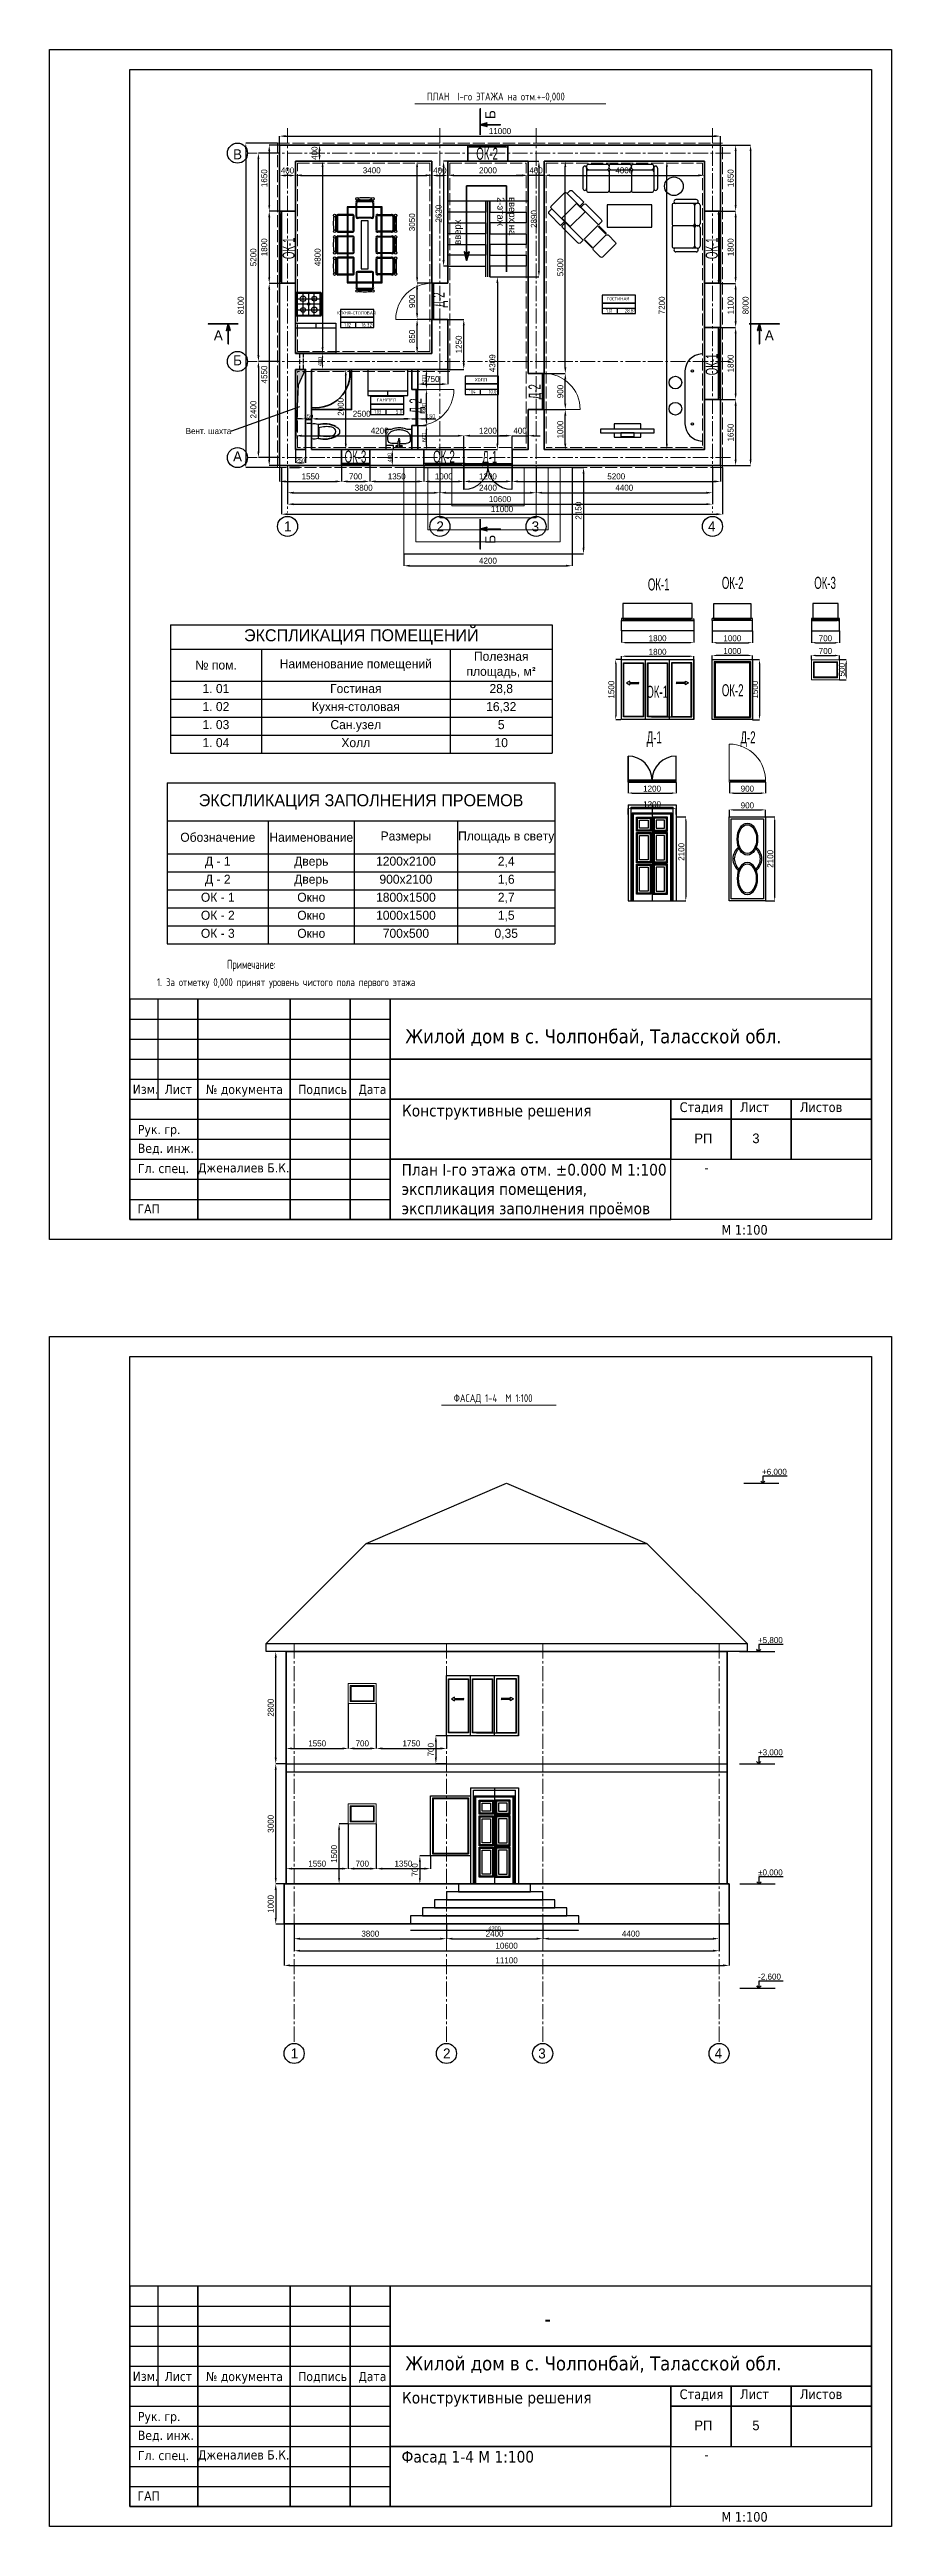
# Model space of a CAD drawing. Header units: millimetres. Extents: x 363119 to 453119, y -246250 to -184425.
# Drawn here: x 409119 to 430119, y -246250 to -184425 of the extents above; entities that cross this region are included whole.
import ezdxf
from ezdxf import colors
from ezdxf.entities.mleader import LeaderData, LeaderLine
from ezdxf.enums import TextEntityAlignment as Align
from ezdxf.math import Vec2, Vec3

# ---------------------------------------------------------------- set-up
doc = ezdxf.new("R2010")
doc.units = ezdxf.units.MM
doc.linetypes.add('ACAD_ISO02W100', pattern=[15, 12, -3])
doc.linetypes.add('CENTER2', pattern=[1.125, 0.75, -0.125, 0.125, -0.125])
for name, color, linetype in [('0 duvar', 2, 'Continuous'), ('AHSAP KAPI', 152, 'Continuous'), ('AKS', 252, 'CENTER2'), ('DENIZLIK', 174, 'Continuous'), ('PENCERE', 152, 'Continuous'), ('room_no', 7, 'Continuous'), ('SANTEH', 30, 'Continuous'), ('tefris', 8, 'Continuous'), ('Надписи', 211, 'Continuous'), ('Штамп', 222, 'Continuous')]:
    doc.layers.add(name, color=color, linetype=linetype)
for name, color, linetype, lineweight in [('ahsap', 222, 'Continuous', 13), ('Pencere No', 7, 'Continuous', 13), ('Н.С.', 7, 'Continuous', 35)]:
    doc.layers.add(name, color=color, linetype=linetype, lineweight=lineweight)
doc.styles.add('1', font='ARIALN.TTF', dxfattribs={"width": 0.7})
doc.styles.add('CYRILLIC', font='cyriltlc.shx')
doc.styles.add('ROMANS', font='romans', dxfattribs={"width": 0.75})
doc.styles.add('SPDS', font='SPDS.shx')
doc.styles.add('YAZI', font='romans.shx')
doc.dimstyles.new('ISO-25', dxfattribs={"dimtxt": 100, "dimasz": 2.5, "dimexe": 1.25, "dimexo": 0.625, "dimtad": 1, "dimdec": 0, "dimtxsty": 'Standard', "dimcen": 2.5, "dimadec": 0, "dimazin": 0, "dimtfac": 1, "dimtdec": 0, "dimtmove": 0, "dimatfit": 3, "dimfxl": 0, "dimarcsym": 0})

msp = doc.modelspace()

# ---------------------------------------------------------------- texts
at = {"char_height": 175}
for s, width, insert, attachment_point, rotation in [('вверх на 2-этаж', 1358.14, (420753.7, -188108.3), 1, 270), ('вверх', 924.524, (419431.9, -189298.1), 7, 90)]:
    msp.add_mtext_dynamic_manual_height_columns(s, width=width, gutter_width=12.5, heights=[0], dxfattribs=dict(at, insert=insert, attachment_point=attachment_point, rotation=rotation))
at = {"char_height": 150, "attachment_point": 1}
for s, insert in [('+6,000', (426891.3, -219850.1)), ('+5,800', (426790.3, -224050.4)), ('+3,000', (426790, -226850.4)), ('%%P0,000', (426794.2, -229850.4)), ('-2,600', (426794.2, -232450.4))]:
    msp.add_mtext_dynamic_manual_height_columns(s, width=537.192, gutter_width=12.5, heights=[0], dxfattribs=dict(at, insert=insert))
at = {"layer": '0 duvar', "color": 0, "ltscale": 0.071429, "style": 'SPDS'}
for s, p in [('ПЛАН  I-го ЭТАЖА на отм.+-0,000 ', (418533, -185696)), ('1. За отметку 0,000 принят уровень чистого пола первого этажа ', (411799.4, -207802.7)), ('ФАСАД 1-4  М 1:100', (419200, -218183.5))]:
    msp.add_text(s, height=195, dxfattribs=at).set_placement(p)
at = {"layer": '0 duvar', "color": 0, "ltscale": 0.071429, "style": 'SPDS', "width": 0.8}
msp.add_text('Примечание:', height=225, dxfattribs=at).set_placement((413548.4, -207372.9))
at = {"layer": 'AKS', "color": 0}
for p in [(420115.7, -186049), (420115.7, -196649.3)]:
    msp.add_text('Б', height=250, rotation=90, dxfattribs=at).set_placement(p, align=Align.MIDDLE)
for s, p in [('В', (413808.3, -187040.1)), ('А', (413329.1, -191558.3)), ('А', (427072.3, -191558.3)), ('Б', (413808.3, -192181.4)), ('А', (413808.3, -194581.4)), ('1', (415062.6, -196325.8)), ('2', (418862.6, -196325.8)), ('3', (421237.4, -196327.9)), ('4', (425637.4, -196327.9)), ('1', (415227.7, -234441.2)), ('2', (419027.7, -234441.2)), ('3', (421402.5, -234443.3)), ('4', (425802.5, -234443.3))]:
    msp.add_text(s, height=250, dxfattribs=at).set_placement(p, align=Align.MIDDLE)
at = {"layer": 'Pencere No', "color": 0, "style": '1', "width": 0.7}
for s, p in [('ОК-2', (419763.4, -187176.3)), ('ОК-3', (416479.3, -194735.9)), ('ОК-2', (418687.4, -194736.5)), ('ОК-1', (424043.3, -197925.8)), ('ОК-2', (425889.1, -197887.1)), ('ОК-3', (428193.8, -197887.1))]:
    msp.add_text(s, height=300, dxfattribs=at).set_placement(p)
at = {"layer": 'Pencere No', "style": '1', "width": 0.7}
for s, p in [('ОК-1', (415232.8, -189656)), ('ОК-1', (425786.3, -189656)), ('Д-2', (418974.2, -190861.6)), ('ОК-1', (425786.3, -192556)), ('Д-2', (421366.5, -193155)), ('Д-2', (418399, -193507.6))]:
    msp.add_text(s, height=300, rotation=90, dxfattribs=at).set_placement(p)
for s, p in [('Д-1', (419911, -194747.5)), ('ОК-1', (424004, -200606.3)), ('ОК-2', (425889.1, -200567.6)), ('Д-1', (424014, -201743.1)), ('Д-2', (426353.6, -201743.1))]:
    msp.add_text(s, height=300, dxfattribs=at).set_placement(p)
at = {"layer": 'Надписи', "color": 0, "ltscale": 0.5}
for s, height, p in [('РП', 240.85, (425204.6, -211722.9)), ('3', 240.9, (426649.7, -211722.9)), ('РП', 240.85, (425204.6, -243848.2)), ('5', 240.9, (426649.7, -243848.2))]:
    msp.add_text(s, height=height, dxfattribs=at).set_placement(p)
at = {"layer": 'Надписи', "color": 0, "ltscale": 0.5, "attachment_point": 1}
for s, insert, char_height, width in [('{\\fTahoma|b0|i0|c204|p32;Жилой дом в с. Чолпонбай, Таласской обл.}', (417993, -208880.5), 350, 11377.885), ('{\\fTahoma|b0|i0|c204|p32;Изм.}', (411194.1, -210260.8), 230, 699.489), ('{\\fTahoma|b0|i0|c204|p32;Лист}', (411988.2, -210265.8), 230, 716.171), ('{\\fTahoma|b0|i0|c204|p32;№ документа}', (413021, -210265.8), 230, 1994.841), ('{\\fTahoma|b0|i0|c204|p32;Подпись}', (415321, -210265.8), 230, 1261.74), ('{\\fTahoma|b0|i0|c204|p32;Дата}', (416821, -210265.8), 230, 762.824), ('{\\fTahoma|b0|i0|c204|p32;Конструктивные решения}', (417910.7, -210765.3), 290, 6469.464), ('{\\fTahoma|b0|i0|c204|p32;Стадия}', (424835.6, -210703.9), 240.853, 6469.464), ('{\\fTahoma|b0|i0|c204|p32;Лист}', (426341.8, -210703.9), 240.853, 6469.464), ('{\\fTahoma|b0|i0|c204|p32;Листов}', (427832.7, -210703.9), 240.853, 6469.464), ('{\\fTahoma|b0|i0|c204|p32;Рук. гр.}', (411322.3, -211265.8), 230, 1434.854), ('{\\fTahoma|b0|i0|c204|p32;Вед. инж.}', (411322.3, -211736.5), 230, 1434.854), ('{\\fTahoma|b0|i0|c204|p32;Гл. спец.}', (411322.3, -212238.5), 230, 1434.854), ('{\\fTahoma|b0|i0|c204|p32;Дженалиев Б.К.}', (412819.3, -212224.1), 230, 2372.469), ('{\\fTahoma|b0|i0|c204|p32;План\\fTahoma|b0|i0|c0|p32; I\\fTahoma|b0|i0|c204|p32;-го этажа отм. %%P0.000 М 1:100\\Pэкспликация помещения, \\Pэкспликация заполнения проёмов}', (417899.3, -212239.8), 290, 6762.534), ('{\\fTahoma|b0|i0|c204|p32;   -}', (425180.3, -212213.1), 240.853, 4340.302), ('{\\fTahoma|b0|i0|c204|p32;ГАП}', (411312.4, -213247.7), 230, 1444.708), ('{\\fTahoma|b0|i0|c204|p32;М 1:100}', (425878.1, -213764.9), 240.853, 6469.464), ('{\\fTahoma|b0|i0|c204|p32;-}', (421459.9, -240873.4), 384.402, 4592.665), ('{\\fTahoma|b0|i0|c204|p32;Жилой дом в с. Чолпонбай, Таласской обл.}', (417993, -242005.8), 350, 11377.885), ('{\\fTahoma|b0|i0|c204|p32;Изм.}', (411194.1, -242386.1), 230, 699.489), ('{\\fTahoma|b0|i0|c204|p32;Лист}', (411988.2, -242391.1), 230, 716.171), ('{\\fTahoma|b0|i0|c204|p32;№ документа}', (413021, -242391.1), 230, 1994.841), ('{\\fTahoma|b0|i0|c204|p32;Подпись}', (415321, -242391.1), 230, 1261.74), ('{\\fTahoma|b0|i0|c204|p32;Дата}', (416821, -242391.1), 230, 762.824), ('{\\fTahoma|b0|i0|c204|p32;Конструктивные решения}', (417910.7, -242890.5), 290, 6469.464), ('{\\fTahoma|b0|i0|c204|p32;Стадия}', (424835.6, -242829.1), 240.853, 6469.464), ('{\\fTahoma|b0|i0|c204|p32;Лист}', (426341.8, -242829.1), 240.853, 6469.464), ('{\\fTahoma|b0|i0|c204|p32;Листов}', (427832.7, -242829.1), 240.853, 6469.464), ('{\\fTahoma|b0|i0|c204|p32;Рук. гр.}', (411322.3, -243391.1), 230, 1434.854), ('{\\fTahoma|b0|i0|c204|p32;Вед. инж.}', (411322.3, -243861.7), 230, 1434.854), ('{\\fTahoma|b0|i0|c204|p32;Гл. спец.}', (411322.3, -244363.7), 230, 1434.854), ('{\\fTahoma|b0|i0|c204|p32;Дженалиев Б.К.}', (412819.3, -244349.3), 230, 2372.469), ('{\\fTahoma|b0|i0|c204|p32;Фасад 1-4 М 1:100   }', (417899.3, -244365), 290, 6515.085), ('{\\fTahoma|b0|i0|c204|p32;   -}', (425180.3, -244338.3), 240.853, 4340.302), ('{\\fTahoma|b0|i0|c204|p32;ГАП}', (411312.4, -245372.9), 230, 1444.708), ('{\\fTahoma|b0|i0|c204|p32;М 1:100}', (425878.1, -245890.1), 240.853, 6469.464)]:
    msp.add_mtext(s, dxfattribs=dict(at, insert=insert, char_height=char_height, width=width))

# ---------------------------------------------------------------- blocks, each defined once
blk = doc.blocks.new('*D147')
at = {"layer": 'ahsap', "color": 0, "lineweight": -2}
for p, q in [((416510, -192411), (416507, -192411)), ((416508, -194261), (416508, -192561)), ((416510, -194411), (416507, -194411))]:
    blk.add_line(p, q, dxfattribs=at)
at = {"layer": 'ahsap', "color": 0}
for points in [[(416483, -192561), (416533, -192561), (416508, -192411)], [(416483, -194261), (416533, -194261), (416508, -194411)]]:
    blk.add_solid(points, dxfattribs=at)
at = {"layer": 'DEFPOINTS', "color": 0}
for p in [(416508, -192411), (417318, -192411), (417354, -194411)]:
    blk.add_point(p, dxfattribs=at)
at = {"layer": 'ahsap', "color": 0, "insert": (416383, -193343), "char_height": 150, "attachment_point": 5, "rotation": 90}
blk.add_mtext('2000', dxfattribs=at)
blk = doc.blocks.new('*D148')
at = {"layer": 'ahsap', "color": 0, "lineweight": -2}
for p, q in [((415055, -195203), (415055, -195773)), ((425655, -195203), (425655, -195773)), ((415205, -195773), (425505, -195773))]:
    blk.add_line(p, q, dxfattribs=at)
at = {"layer": 'ahsap', "color": 0}
for points in [[(415205, -195748), (415205, -195798), (415055, -195773)], [(425505, -195748), (425505, -195798), (425655, -195773)]]:
    blk.add_solid(points, dxfattribs=at)
at = {"layer": 'DEFPOINTS', "color": 0}
for p in [(415055, -195202), (425655, -195202), (425655, -195773)]:
    blk.add_point(p, dxfattribs=at)
at = {"layer": 'ahsap', "color": 0, "insert": (420355, -195648), "char_height": 150, "attachment_point": 5}
blk.add_mtext('10600', dxfattribs=at)
blk = doc.blocks.new('*D149')
at = {"layer": 'ahsap', "color": 0, "lineweight": -2}
for p, q in [((414854, -187011), (414329, -187011)), ((414329, -192061), (414329, -187161)), ((414804, -192211), (414329, -192211))]:
    blk.add_line(p, q, dxfattribs=at)
at = {"layer": 'ahsap', "color": 0}
for points in [[(414304, -187161), (414354, -187161), (414329, -187011)], [(414304, -192061), (414354, -192061), (414329, -192211)]]:
    blk.add_solid(points, dxfattribs=at)
at = {"layer": 'DEFPOINTS', "color": 0}
for p in [(414329, -187011), (414855, -187011), (414805, -192211)]:
    blk.add_point(p, dxfattribs=at)
at = {"layer": 'ahsap', "color": 0, "insert": (414204, -189611), "char_height": 150, "attachment_point": 5, "rotation": 90}
blk.add_mtext('5200', dxfattribs=at)
blk = doc.blocks.new('*D176')
at = {"layer": 'ahsap', "color": 0, "lineweight": -2}
for p, q in [((414804, -186761), (414014, -186761)), ((414014, -186911), (414014, -194711)), ((414804, -194861), (414014, -194861))]:
    blk.add_line(p, q, dxfattribs=at)
at = {"layer": 'ahsap', "color": 0}
for points in [[(413989, -186911), (414039, -186911), (414014, -186761)], [(413989, -194711), (414039, -194711), (414014, -194861)]]:
    blk.add_solid(points, dxfattribs=at)
at = {"layer": 'DEFPOINTS', "color": 0}
for p in [(414805, -186761), (414014, -194861), (414805, -194861)]:
    blk.add_point(p, dxfattribs=at)
at = {"layer": 'ahsap', "color": 0, "insert": (413889, -190811), "char_height": 150, "attachment_point": 5, "rotation": 90}
blk.add_mtext('8100', dxfattribs=at)
blk = doc.blocks.new('*D150')
at = {"layer": 'ahsap', "color": 0, "lineweight": -2}
for p, q in [((415717, -187211), (415930, -187211)), ((415930, -187361), (415930, -191861)), ((415355, -192011), (415930, -192011))]:
    blk.add_line(p, q, dxfattribs=at)
at = {"layer": 'ahsap', "color": 0}
for points in [[(415905, -187361), (415955, -187361), (415930, -187211)], [(415905, -191861), (415955, -191861), (415930, -192011)]]:
    blk.add_solid(points, dxfattribs=at)
at = {"layer": 'DEFPOINTS', "color": 0}
for p in [(415716, -187211), (415355, -192011), (415930, -192011)]:
    blk.add_point(p, dxfattribs=at)
at = {"layer": 'ahsap', "color": 0, "insert": (415805, -189611), "char_height": 150, "attachment_point": 5, "rotation": 90}
blk.add_mtext('4800', dxfattribs=at)
blk = doc.blocks.new('*D151')
at = {"layer": 'ahsap', "color": 0, "lineweight": -2}
for p, q in [((415255, -187486), (415255, -187566)), ((415405, -187566), (418505, -187566)), ((418655, -187447), (418655, -187566))]:
    blk.add_line(p, q, dxfattribs=at)
at = {"layer": 'ahsap', "color": 0}
for points in [[(415405, -187541), (415405, -187591), (415255, -187566)], [(418505, -187541), (418505, -187591), (418655, -187566)]]:
    blk.add_solid(points, dxfattribs=at)
at = {"layer": 'DEFPOINTS', "color": 0}
for p in [(415255, -187485), (418655, -187446), (418655, -187566)]:
    blk.add_point(p, dxfattribs=at)
at = {"layer": 'ahsap', "color": 0, "insert": (417155, -187441), "char_height": 150, "attachment_point": 5}
blk.add_mtext('3400', dxfattribs=at)
blk = doc.blocks.new('*D152')
at = {"layer": 'ahsap', "color": 0, "lineweight": -2}
for p, q in [((421255, -194862), (421255, -195488)), ((425655, -194862), (425655, -195488)), ((421405, -195488), (425505, -195488))]:
    blk.add_line(p, q, dxfattribs=at)
at = {"layer": 'ahsap', "color": 0}
for points in [[(421405, -195463), (421405, -195513), (421255, -195488)], [(425505, -195463), (425505, -195513), (425655, -195488)]]:
    blk.add_solid(points, dxfattribs=at)
at = {"layer": 'DEFPOINTS', "color": 0}
for p in [(421255, -194861), (425655, -194861), (425655, -195488)]:
    blk.add_point(p, dxfattribs=at)
at = {"layer": 'ahsap', "color": 0, "insert": (423455, -195363), "char_height": 150, "attachment_point": 5}
blk.add_mtext('4400', dxfattribs=at)
blk = doc.blocks.new('*D153')
at = {"layer": 'ahsap', "color": 0, "lineweight": -2}
for p, q in [((421455, -187261), (421455, -187566)), ((425455, -187261), (425455, -187566)), ((421605, -187566), (425305, -187566))]:
    blk.add_line(p, q, dxfattribs=at)
at = {"layer": 'ahsap', "color": 0}
for points in [[(421605, -187541), (421605, -187591), (421455, -187566)], [(425305, -187541), (425305, -187591), (425455, -187566)]]:
    blk.add_solid(points, dxfattribs=at)
at = {"layer": 'DEFPOINTS', "color": 0}
for p in [(421455, -187261), (425455, -187261), (425455, -187566)]:
    blk.add_point(p, dxfattribs=at)
at = {"layer": 'ahsap', "color": 0, "insert": (423455, -187441), "char_height": 150, "attachment_point": 5}
blk.add_mtext('4000', dxfattribs=at)
blk = doc.blocks.new('*D177')
at = {"layer": 'ahsap', "color": 0, "lineweight": -2}
for p, q in [((425093, -187211), (424517, -187211)), ((424517, -194261), (424517, -187361)), ((425130, -194411), (424517, -194411))]:
    blk.add_line(p, q, dxfattribs=at)
at = {"layer": 'ahsap', "color": 0}
for points in [[(424492, -187361), (424542, -187361), (424517, -187211)], [(424492, -194261), (424542, -194261), (424517, -194411)]]:
    blk.add_solid(points, dxfattribs=at)
at = {"layer": 'DEFPOINTS', "color": 0}
for p in [(424517, -187211), (425093, -187211), (425130, -194411)]:
    blk.add_point(p, dxfattribs=at)
at = {"layer": 'ahsap', "color": 0, "insert": (424392, -190811), "char_height": 150, "attachment_point": 5, "rotation": 90}
blk.add_mtext('7200', dxfattribs=at)
blk = doc.blocks.new('*D154')
at = {"layer": 'ahsap', "color": 0, "lineweight": -2}
for p, q in [((414905, -194861), (414905, -196023)), ((425905, -194861), (425905, -196023)), ((415055, -196023), (425755, -196023))]:
    blk.add_line(p, q, dxfattribs=at)
at = {"layer": 'ahsap', "color": 0}
for points in [[(415055, -195998), (415055, -196048), (414905, -196023)], [(425755, -195998), (425755, -196048), (425905, -196023)]]:
    blk.add_solid(points, dxfattribs=at)
at = {"layer": 'DEFPOINTS', "color": 0}
for p in [(414905, -194861), (425905, -194861), (425905, -196023)]:
    blk.add_point(p, dxfattribs=at)
at = {"layer": 'ahsap', "color": 0, "insert": (420405, -195898), "char_height": 150, "attachment_point": 5}
blk.add_mtext('11000', dxfattribs=at)
blk = doc.blocks.new('*D155')
at = {"layer": 'ahsap', "color": 0, "lineweight": -2}
for p, q in [((415055, -194861), (415055, -195488)), ((418855, -194863), (418855, -195488)), ((415205, -195488), (418705, -195488))]:
    blk.add_line(p, q, dxfattribs=at)
at = {"layer": 'ahsap', "color": 0}
for points in [[(415205, -195463), (415205, -195513), (415055, -195488)], [(418705, -195463), (418705, -195513), (418855, -195488)]]:
    blk.add_solid(points, dxfattribs=at)
at = {"layer": 'DEFPOINTS', "color": 0}
for p in [(415055, -194861), (418855, -194862), (418855, -195488)]:
    blk.add_point(p, dxfattribs=at)
at = {"layer": 'ahsap', "color": 0, "insert": (416955, -195363), "char_height": 150, "attachment_point": 5}
blk.add_mtext('3800', dxfattribs=at)
blk = doc.blocks.new('*D156')
at = {"layer": 'ahsap', "color": 0, "lineweight": -2}
for p, q in [((418855, -194863), (418855, -195488)), ((421255, -194863), (421255, -195488)), ((419005, -195488), (421105, -195488))]:
    blk.add_line(p, q, dxfattribs=at)
at = {"layer": 'ahsap', "color": 0}
for points in [[(419005, -195463), (419005, -195513), (418855, -195488)], [(421105, -195463), (421105, -195513), (421255, -195488)]]:
    blk.add_solid(points, dxfattribs=at)
at = {"layer": 'DEFPOINTS', "color": 0}
for p in [(418855, -194863), (421255, -194863), (421255, -195488)]:
    blk.add_point(p, dxfattribs=at)
at = {"layer": 'ahsap', "color": 0, "insert": (420055, -195363), "char_height": 150, "attachment_point": 5}
blk.add_mtext('2400', dxfattribs=at)
blk = doc.blocks.new('*D178')
at = {"layer": 'ahsap', "color": 0, "lineweight": -2}
for p, q in [((414855, -187380), (414855, -187570)), ((415105, -187570), (415005, -187570)), ((415255, -187380), (415255, -187570))]:
    blk.add_line(p, q, dxfattribs=at)
at = {"layer": 'ahsap', "color": 0}
for points in [[(415005, -187545), (415005, -187595), (414855, -187570)], [(415105, -187545), (415105, -187595), (415255, -187570)]]:
    blk.add_solid(points, dxfattribs=at)
at = {"layer": 'DEFPOINTS', "color": 0}
for p in [(414855, -187380), (414855, -187570), (415255, -187380)]:
    blk.add_point(p, dxfattribs=at)
at = {"layer": 'ahsap', "color": 0, "insert": (415055, -187445), "char_height": 150, "attachment_point": 5}
blk.add_mtext('400', dxfattribs=at)
blk = doc.blocks.new('*D179')
at = {"layer": 'ahsap', "color": 0, "lineweight": -2}
for p, q in [((416080, -186811), (415854, -186811)), ((415854, -187061), (415854, -186961)), ((416080, -187211), (415854, -187211))]:
    blk.add_line(p, q, dxfattribs=at)
at = {"layer": 'ahsap', "color": 0}
for points in [[(415829, -186961), (415879, -186961), (415854, -186811)], [(415829, -187061), (415879, -187061), (415854, -187211)]]:
    blk.add_solid(points, dxfattribs=at)
at = {"layer": 'DEFPOINTS', "color": 0}
for p in [(415854, -186811), (416081, -186811), (416081, -187211)]:
    blk.add_point(p, dxfattribs=at)
at = {"layer": 'ahsap', "color": 0, "insert": (415729, -187011), "char_height": 150, "attachment_point": 5, "rotation": 90}
blk.add_mtext('400', dxfattribs=at)
blk = doc.blocks.new('*D180')
at = {"layer": 'ahsap', "color": 0, "lineweight": -2}
for p, q in [((418655, -187391), (418655, -187570)), ((418805, -187570), (418905, -187570)), ((419055, -187391), (419055, -187570))]:
    blk.add_line(p, q, dxfattribs=at)
at = {"layer": 'ahsap', "color": 0}
for points in [[(418805, -187545), (418805, -187595), (418655, -187570)], [(418905, -187545), (418905, -187595), (419055, -187570)]]:
    blk.add_solid(points, dxfattribs=at)
at = {"layer": 'DEFPOINTS', "color": 0}
for p in [(418655, -187390), (419055, -187390), (419055, -187570)]:
    blk.add_point(p, dxfattribs=at)
at = {"layer": 'ahsap', "color": 0, "insert": (418855, -187445), "char_height": 150, "attachment_point": 5}
blk.add_mtext('400', dxfattribs=at)
blk = doc.blocks.new('*D181')
at = {"layer": 'ahsap', "color": 0, "lineweight": -2}
for p, q in [((420905, -187566), (420755, -187566)), ((421055, -187363), (421055, -187567)), ((421455, -187566), (421055, -187566)), ((421455, -187415), (421455, -187567)), ((421605, -187566), (421755, -187566))]:
    blk.add_line(p, q, dxfattribs=at)
at = {"layer": 'ahsap', "color": 0}
for points in [[(420905, -187541), (420905, -187591), (421055, -187566)], [(421605, -187541), (421605, -187591), (421455, -187566)]]:
    blk.add_solid(points, dxfattribs=at)
at = {"layer": 'DEFPOINTS', "color": 0}
for p in [(421055, -187362), (421055, -187566), (421455, -187414)]:
    blk.add_point(p, dxfattribs=at)
at = {"layer": 'ahsap', "color": 0, "insert": (421255, -187441), "char_height": 150, "attachment_point": 5}
blk.add_mtext('400', dxfattribs=at)
blk = doc.blocks.new('*D157')
at = {"layer": 'ahsap', "color": 0, "lineweight": -2}
for p, q in [((415256, -192011), (415930, -192011)), ((415930, -192311), (415930, -192111)), ((416059, -192411), (415930, -192411))]:
    blk.add_line(p, q, dxfattribs=at)
at = {"layer": 'ahsap', "color": 0}
for points in [[(415913, -192111), (415947, -192111), (415930, -192011)], [(415913, -192311), (415947, -192311), (415930, -192411)]]:
    blk.add_solid(points, dxfattribs=at)
at = {"layer": 'DEFPOINTS', "color": 0}
for p in [(415255, -192011), (415930, -192011), (416060, -192411)]:
    blk.add_point(p, dxfattribs=at)
at = {"layer": 'ahsap', "color": 0, "insert": (415865, -192211), "char_height": 100, "attachment_point": 5, "rotation": 90}
blk.add_mtext('400', dxfattribs=at)
blk = doc.blocks.new('*D182')
at = {"layer": 'ahsap', "color": 0, "lineweight": -2}
for p, q in [((419055, -187211), (419055, -187567)), ((421055, -187211), (421055, -187567)), ((419205, -187566), (420905, -187566))]:
    blk.add_line(p, q, dxfattribs=at)
at = {"layer": 'ahsap', "color": 0}
for points in [[(419205, -187541), (419205, -187591), (419055, -187566)], [(420905, -187541), (420905, -187591), (421055, -187566)]]:
    blk.add_solid(points, dxfattribs=at)
at = {"layer": 'DEFPOINTS', "color": 0}
for p in [(419055, -187211), (421055, -187211), (421055, -187566)]:
    blk.add_point(p, dxfattribs=at)
at = {"layer": 'ahsap', "color": 0, "insert": (420055, -187441), "char_height": 150, "attachment_point": 5}
blk.add_mtext('2000', dxfattribs=at)
blk = doc.blocks.new('Дверь 1200')
blk.add_line((383631, -106585), (383631, -106535))
at = {"layer": 'AHSAP KAPI'}
blk.add_lwpolyline([(382431, -106560), (382431, -106535), (382461, -106535), (382461, -106585), (382431, -106585), (382431, -106560), (382431, -106585), (382461, -106585), (383601, -106585), (383631, -106585), (383631, -106535), (383601, -106535), (383601, -106585), (383601, -106560), (382461, -106560), (382461, -106535), (383601, -106535), (382431, -106535), (382461, -106535), (382431, -106535), (382431, -105935), (382431, -106535), (383631, -106535), (383631, -105935)], dxfattribs=at)
for centre, start, end in [((382431, -106535), 360, 90), ((383631, -106535), 90.04264, 180)]:
    blk.add_arc(centre, 600, start, end, dxfattribs=at)
blk = doc.blocks.new('Дверь 900')
at = {"layer": 'AHSAP KAPI', "lineweight": 5}
for p, q in [((355709, -118407), (355709, -117507)), ((356609, -118407), (355709, -118407)), ((356609, -118457), (355709, -118457)), ((355739, -118432), (355739, -118407)), ((355739, -118432), (356579, -118432)), ((355739, -118432), (355739, -118457)), ((356579, -118407), (356579, -118457))]:
    blk.add_line(p, q, dxfattribs=at)
for points in [[(355709, -118457), (355709, -118407)], [(356609, -118457), (356609, -118407)]]:
    blk.add_lwpolyline(points, dxfattribs=at)
blk.add_arc((355709, -118407), 900, 0, 90, dxfattribs=at)
blk = doc.blocks.new('*D158')
at = {"layer": 'ahsap', "color": 0, "lineweight": -2}
for p, q in [((421455, -193411), (421984, -193411)), ((421984, -194261), (421984, -193561)), ((421455, -194411), (421984, -194411))]:
    blk.add_line(p, q, dxfattribs=at)
at = {"layer": 'ahsap', "color": 0}
for points in [[(421959, -193561), (422009, -193561), (421984, -193411)], [(421959, -194261), (422009, -194261), (421984, -194411)]]:
    blk.add_solid(points, dxfattribs=at)
at = {"layer": 'DEFPOINTS', "color": 0}
for p in [(421455, -193411), (421984, -193411), (421455, -194411)]:
    blk.add_point(p, dxfattribs=at)
at = {"layer": 'ahsap', "color": 0, "insert": (421859, -193911), "char_height": 150, "attachment_point": 5, "rotation": 90}
blk.add_mtext('1000', dxfattribs=at)
blk = doc.blocks.new('*D183')
at = {"layer": 'ahsap', "color": 0, "lineweight": -2}
for p, q in [((421455, -192511), (421984, -192511)), ((421984, -193261), (421984, -192661)), ((421455, -193411), (421984, -193411))]:
    blk.add_line(p, q, dxfattribs=at)
at = {"layer": 'ahsap', "color": 0}
for points in [[(421959, -192661), (422009, -192661), (421984, -192511)], [(421959, -193261), (422009, -193261), (421984, -193411)]]:
    blk.add_solid(points, dxfattribs=at)
at = {"layer": 'DEFPOINTS', "color": 0}
for p in [(421455, -192511), (421984, -192511), (421455, -193411)]:
    blk.add_point(p, dxfattribs=at)
at = {"layer": 'ahsap', "color": 0, "insert": (421859, -192961), "char_height": 150, "attachment_point": 5, "rotation": 90}
blk.add_mtext('900', dxfattribs=at)
blk = doc.blocks.new('*D184')
at = {"layer": 'ahsap', "color": 0, "lineweight": -2}
for p, q in [((421455, -187211), (421984, -187211)), ((421984, -192361), (421984, -187361)), ((421455, -192511), (421984, -192511))]:
    blk.add_line(p, q, dxfattribs=at)
at = {"layer": 'ahsap', "color": 0}
for points in [[(421959, -187361), (422009, -187361), (421984, -187211)], [(421959, -192361), (422009, -192361), (421984, -192511)]]:
    blk.add_solid(points, dxfattribs=at)
at = {"layer": 'DEFPOINTS', "color": 0}
for p in [(421455, -187211), (421984, -187211), (421455, -192511)]:
    blk.add_point(p, dxfattribs=at)
at = {"layer": 'ahsap', "color": 0, "insert": (421859, -189861), "char_height": 150, "attachment_point": 5, "rotation": 90}
blk.add_mtext('5300', dxfattribs=at)
blk = doc.blocks.new('*D185')
at = {"layer": 'ahsap', "color": 0, "lineweight": -2}
for p, q in [((421055, -187211), (421326, -187211)), ((421326, -187361), (421326, -189951)), ((421005, -190101), (421326, -190101))]:
    blk.add_line(p, q, dxfattribs=at)
at = {"layer": 'ahsap', "color": 0}
for points in [[(421301, -187361), (421351, -187361), (421326, -187211)], [(421301, -189951), (421351, -189951), (421326, -190101)]]:
    blk.add_solid(points, dxfattribs=at)
at = {"layer": 'DEFPOINTS', "color": 0}
for p in [(421055, -187211), (421005, -190101), (421326, -190101)]:
    blk.add_point(p, dxfattribs=at)
at = {"layer": 'ahsap', "color": 0, "insert": (421201, -188656), "char_height": 150, "attachment_point": 5, "rotation": 90}
blk.add_mtext('2890', dxfattribs=at)
blk = doc.blocks.new('*D186')
at = {"layer": 'ahsap', "color": 0, "lineweight": -2}
for p, q in [((419054, -187211), (418948, -187211)), ((418948, -187361), (418948, -189681)), ((419054, -189831), (418948, -189831))]:
    blk.add_line(p, q, dxfattribs=at)
at = {"layer": 'ahsap', "color": 0}
for points in [[(418923, -187361), (418973, -187361), (418948, -187211)], [(418923, -189681), (418973, -189681), (418948, -189831)]]:
    blk.add_solid(points, dxfattribs=at)
at = {"layer": 'DEFPOINTS', "color": 0}
for p in [(419055, -187211), (418948, -189831), (419055, -189831)]:
    blk.add_point(p, dxfattribs=at)
at = {"layer": 'ahsap', "color": 0, "insert": (418823, -188521), "char_height": 150, "attachment_point": 5, "rotation": 90}
blk.add_mtext('2620', dxfattribs=at)
blk = doc.blocks.new('BLOCK2')
for p, q in [((-85, 0), (-35, 0)), ((-25, 0), (25, 0)), ((35, 0), (85, 0)), ((-100, -10), (-100, -65)), ((-90, -10), (-90, -70)), ((-85, -15), (-35, -15)), ((-30, -20), (-30, -70)), ((-25, -15), (25, -15)), ((30, -20), (30, -70)), ((35, -15), (85, -15)), ((90, -10), (90, -70)), ((90, -10), (90, -15)), ((100, -10), (100, -65)), ((-85, -75), (-35, -75)), ((-25, -75), (25, -75)), ((35, -75), (85, -75))]:
    blk.add_line(p, q)
for centre, radius, start, end in [((-85, -5), 5, 90, 180), ((-35, -5), 5, 0, 90), ((-25, -5), 5, 90, 180), ((25, -5), 5, 0, 90), ((35, -5), 5, 90, 180), ((85, -5), 5, 0, 90), ((-95, -10), 5, 0, 180), ((-95, -65), 5, 180, 0), ((-82.5, -7.5), 7.91, 161.56505, 251.56505), ((-85, -20), 5, 90, 180), ((-37.5, -7.5), 7.91, 288.43495, 341.56505), ((-35, -20), 5, 0, 90), ((-22.5, -7.5), 7.91, 161.56505, 251.56505), ((-25, -20), 5, 90, 180), ((22.5, -7.5), 7.91, 288.43495, 18.43495), ((25, -20), 5, 0, 90), ((37.5, -7.5), 7.91, 198.43495, 251.56505), ((35, -20), 5, 90, 180), ((82.5, -7.5), 7.91, 288.43495, 18.43495), ((85, -20), 5, 0, 90), ((95, -10), 5, 0, 180), ((95, -65), 5, 180, 0), ((-85, -70), 5, 180, 270), ((-35, -70), 5, 270, 0), ((-25, -70), 5, 180, 270), ((25, -70), 5, 270, 0), ((35, -70), 5, 180, 270), ((85, -70), 5, 270, 0)]:
    blk.add_arc(centre, radius, start, end)
blk = doc.blocks.new('KOLTUK')
for p, q in [((0, 0), (0, -1.212)), ((0.54, 0.04), (0.04, 0.04)), ((0.58, -1.212), (0.58, 0)), ((-0.15, -0.078), (-0.15, -0.502)), ((-0.15, -0.502), (0, -0.502)), ((-0.15, -0.578), (-0.15, -1.162)), ((-0.11, -0.538), (0, -0.538)), ((0, -0.018), (-0.09, -0.018)), ((0.58, -0.39), (0, -0.39)), ((0.008, -0.39), (0.008, -0.707)), ((0.569, -0.707), (0.569, -0.39)), ((0.67, -0.018), (0.58, -0.018)), ((0.58, -0.502), (0.73, -0.502)), ((0.58, -0.538), (0.69, -0.538)), ((0.73, -0.502), (0.73, -0.078)), ((0.73, -1.162), (0.73, -0.578)), ((-0.1, -1.212), (0, -1.212)), ((0.008, -0.707), (0.569, -0.707)), ((0.013, -1.233), (0.013, -1.525)), ((0.022, -1.212), (0.554, -1.212)), ((0.033, -1.233), (0.033, -1.525)), ((0.539, -1.233), (0.539, -1.525)), ((0.559, -1.233), (0.559, -1.525)), ((0.58, -1.212), (0.68, -1.212)), ((0.008, -1.598), (0.008, -1.852)), ((0.523, -1.548), (0.058, -1.548)), ((0.523, -1.902), (0.058, -1.902)), ((0.573, -1.598), (0.573, -1.852))]:
    blk.add_line(p, q)
for centre, radius, start, end in [((0.04, 0), 0.04, 90, 180), ((0.54, 0), 0.04, 0, 90), ((-0.09, -0.078), 0.06, 90, 180), ((-0.11, -0.578), 0.04, 90, 180), ((0.67, -0.078), 0.06, 0, 90), ((0.69, -0.578), 0.04, 0, 90), ((-0.1, -1.162), 0.05, 180, 270), ((0.68, -1.162), 0.05, 270, 0), ((0.058, -1.598), 0.05, 90, 180), ((0.058, -1.852), 0.05, 180, 270), ((0.523, -1.598), 0.05, 0, 90), ((0.523, -1.852), 0.05, 270, 0)]:
    blk.add_arc(centre, radius, start, end)
blk = doc.blocks.new('koltp2-cift')
for p, q in [((-55, 0), (-5, 0)), ((5, 0), (55, 0)), ((-70, -10), (-70, -65)), ((-60, -10), (-60, -70)), ((-55, -15), (-5, -15)), ((0, -10), (0, -70)), ((5, -15), (55, -15)), ((60, -10), (60, -70)), ((70, -10), (70, -65)), ((-55, -75), (-5, -75)), ((5, -75), (55, -75))]:
    blk.add_line(p, q)
for centre, radius, start, end in [((-55, -5), 5, 90, 180), ((-5, -5), 5, 0, 90), ((5, -5), 5, 90, 180), ((55, -5), 5, 0, 90), ((-65, -10), 5, 0, 180), ((-65, -65), 5, 180, 0), ((-52.5, -7.5), 7.91, 161.56505, 251.56505), ((-55, -20), 5, 90, 180), ((-7.5, -7.5), 7.91, 288.43495, 18.43495), ((-5, -20), 5, 0, 90), ((7.5, -7.5), 7.91, 161.56505, 251.56505), ((5, -20), 5, 90, 180), ((52.5, -7.5), 7.91, 288.43495, 18.43495), ((55, -20), 5, 0, 90), ((65, -10), 5, 0, 180), ((65, -65), 5, 180, 0), ((-55, -70), 5, 180, 270), ((-5, -70), 5, 270, 0), ((5, -70), 5, 180, 270), ((55, -70), 5, 270, 0)]:
    blk.add_arc(centre, radius, start, end)
blk = doc.blocks.new('*D187')
at = {"layer": 'ahsap', "color": 0, "lineweight": -2}
for p, q in [((425855, -186811), (426233, -186811)), ((426233, -186961), (426233, -188311)), ((425855, -188461), (426233, -188461))]:
    blk.add_line(p, q, dxfattribs=at)
at = {"layer": 'ahsap', "color": 0}
for points in [[(426208, -186961), (426258, -186961), (426233, -186811)], [(426208, -188311), (426258, -188311), (426233, -188461)]]:
    blk.add_solid(points, dxfattribs=at)
at = {"layer": 'DEFPOINTS', "color": 0}
for p in [(425855, -186811), (425855, -188461), (426233, -188461)]:
    blk.add_point(p, dxfattribs=at)
at = {"layer": 'ahsap', "color": 0, "insert": (426108, -187636), "char_height": 150, "attachment_point": 5, "rotation": 90}
blk.add_mtext('1650', dxfattribs=at)
blk = doc.blocks.new('*D188')
at = {"layer": 'ahsap', "color": 0, "lineweight": -2}
for p, q in [((425855, -188461), (426233, -188461)), ((426233, -188611), (426233, -190111)), ((425855, -190261), (426233, -190261))]:
    blk.add_line(p, q, dxfattribs=at)
at = {"layer": 'ahsap', "color": 0}
for points in [[(426208, -188611), (426258, -188611), (426233, -188461)], [(426208, -190111), (426258, -190111), (426233, -190261)]]:
    blk.add_solid(points, dxfattribs=at)
at = {"layer": 'DEFPOINTS', "color": 0}
for p in [(425855, -188461), (425855, -190261), (426233, -190261)]:
    blk.add_point(p, dxfattribs=at)
at = {"layer": 'ahsap', "color": 0, "insert": (426108, -189361), "char_height": 150, "attachment_point": 5, "rotation": 90}
blk.add_mtext('1800', dxfattribs=at)
blk = doc.blocks.new('*D159')
at = {"layer": 'ahsap', "color": 0, "lineweight": -2}
for p, q in [((425855, -190261), (426233, -190261)), ((426233, -190411), (426233, -191211)), ((425855, -191361), (426233, -191361))]:
    blk.add_line(p, q, dxfattribs=at)
at = {"layer": 'ahsap', "color": 0}
for points in [[(426208, -190411), (426258, -190411), (426233, -190261)], [(426208, -191211), (426258, -191211), (426233, -191361)]]:
    blk.add_solid(points, dxfattribs=at)
at = {"layer": 'DEFPOINTS', "color": 0}
for p in [(425855, -190261), (425855, -191361), (426233, -191361)]:
    blk.add_point(p, dxfattribs=at)
at = {"layer": 'ahsap', "color": 0, "insert": (426108, -190811), "char_height": 150, "attachment_point": 5, "rotation": 90}
blk.add_mtext('1100', dxfattribs=at)
blk = doc.blocks.new('*D160')
at = {"layer": 'ahsap', "color": 0, "lineweight": -2}
for p, q in [((425855, -191361), (426233, -191361)), ((426233, -191511), (426233, -193011)), ((425856, -193161), (426233, -193161))]:
    blk.add_line(p, q, dxfattribs=at)
at = {"layer": 'ahsap', "color": 0}
for points in [[(426208, -191511), (426258, -191511), (426233, -191361)], [(426208, -193011), (426258, -193011), (426233, -193161)]]:
    blk.add_solid(points, dxfattribs=at)
at = {"layer": 'DEFPOINTS', "color": 0}
for p in [(425855, -191361), (425855, -193161), (426233, -193161)]:
    blk.add_point(p, dxfattribs=at)
at = {"layer": 'ahsap', "color": 0, "insert": (426108, -192261), "char_height": 150, "attachment_point": 5, "rotation": 90}
blk.add_mtext('1800', dxfattribs=at)
blk = doc.blocks.new('*D189')
at = {"layer": 'ahsap', "color": 0, "lineweight": -2}
for p, q in [((425855, -193161), (426233, -193161)), ((426233, -193311), (426233, -194661)), ((425855, -194811), (426233, -194811))]:
    blk.add_line(p, q, dxfattribs=at)
at = {"layer": 'ahsap', "color": 0}
for points in [[(426208, -193311), (426258, -193311), (426233, -193161)], [(426208, -194661), (426258, -194661), (426233, -194811)]]:
    blk.add_solid(points, dxfattribs=at)
at = {"layer": 'DEFPOINTS', "color": 0}
for p in [(425855, -193161), (425855, -194811), (426233, -194811)]:
    blk.add_point(p, dxfattribs=at)
at = {"layer": 'ahsap', "color": 0, "insert": (426108, -193986), "char_height": 150, "attachment_point": 5, "rotation": 90}
blk.add_mtext('1650', dxfattribs=at)
blk = doc.blocks.new('roomno')
for p, q in [((1101, 344), (0, 344)), ((0, 344), (1101, 344)), ((1101, 166), (0, 166)), ((511, 0), (511, 166))]:
    blk.add_line(p, q)
blk.add_lwpolyline([(1101, 0), (1101, 602), (0, 602), (0, 0)], close=True)
at = {"style": 'ROMANS'}
for tag, width, p in [('001', 0.6, (233, 25)), ('LOBBY', 0.7, (533, 200))]:
    blk.add_attdef(tag, text='', height=108, dxfattribs=dict(at, width=width)).set_placement(p, align=Align.CENTER)
at = {"style": 'CYRILLIC'}
for p in [(536, 499), (536, 374)]:
    blk.add_attdef('KOMNATA', text='', height=79.8, dxfattribs=at).set_placement(p, align=Align.CENTER)
at = {"style": 'ROMANS', "width": 0.7}
blk.add_attdef('M', text='', height=108, dxfattribs=at).set_placement((1038, 25), align=Align.RIGHT)
blk.add_attdef('2', (1046, 79), '', height=53.9, dxfattribs=at)
blk = doc.blocks.new('*D190')
at = {"layer": 'ahsap', "color": 0, "lineweight": -2}
for p, q in [((418654, -190260), (418286, -190260)), ((418287, -191010), (418287, -190410)), ((418654, -191160), (418286, -191160))]:
    blk.add_line(p, q, dxfattribs=at)
at = {"layer": 'ahsap', "color": 0}
for points in [[(418262, -190410), (418312, -190410), (418287, -190260)], [(418262, -191010), (418312, -191010), (418287, -191160)]]:
    blk.add_solid(points, dxfattribs=at)
at = {"layer": 'DEFPOINTS', "color": 0}
for p in [(418287, -190260), (418655, -190260), (418655, -191160)]:
    blk.add_point(p, dxfattribs=at)
at = {"layer": 'ahsap', "color": 0, "insert": (418162, -190710), "char_height": 150, "attachment_point": 5, "rotation": 90}
blk.add_mtext('900', dxfattribs=at)
blk = doc.blocks.new('*D191')
at = {"layer": 'ahsap', "color": 0, "lineweight": -2}
for p, q in [((414854, -186811), (414598, -186811)), ((414599, -186961), (414599, -188311)), ((414854, -188461), (414598, -188461))]:
    blk.add_line(p, q, dxfattribs=at)
at = {"layer": 'ahsap', "color": 0}
for points in [[(414574, -186961), (414624, -186961), (414599, -186811)], [(414574, -188311), (414624, -188311), (414599, -188461)]]:
    blk.add_solid(points, dxfattribs=at)
at = {"layer": 'DEFPOINTS', "color": 0}
for p in [(414855, -186811), (414599, -188461), (414855, -188461)]:
    blk.add_point(p, dxfattribs=at)
at = {"layer": 'ahsap', "color": 0, "insert": (414474, -187636), "char_height": 150, "attachment_point": 5, "rotation": 90}
blk.add_mtext('1650', dxfattribs=at)
blk = doc.blocks.new('*D192')
at = {"layer": 'ahsap', "color": 0, "lineweight": -2}
for p, q in [((414954, -188461), (414598, -188461)), ((414599, -188611), (414599, -190111)), ((414854, -190261), (414598, -190261))]:
    blk.add_line(p, q, dxfattribs=at)
at = {"layer": 'ahsap', "color": 0}
for points in [[(414574, -188611), (414624, -188611), (414599, -188461)], [(414574, -190111), (414624, -190111), (414599, -190261)]]:
    blk.add_solid(points, dxfattribs=at)
at = {"layer": 'DEFPOINTS', "color": 0}
for p in [(414955, -188461), (414599, -190261), (414855, -190261)]:
    blk.add_point(p, dxfattribs=at)
at = {"layer": 'ahsap', "color": 0, "insert": (414474, -189361), "char_height": 150, "attachment_point": 5, "rotation": 90}
blk.add_mtext('1800', dxfattribs=at)
blk = doc.blocks.new('*D193')
at = {"layer": 'ahsap', "color": 0, "lineweight": -2}
for p, q in [((414954, -190261), (414598, -190261)), ((414599, -190411), (414599, -194661)), ((414854, -194811), (414598, -194811))]:
    blk.add_line(p, q, dxfattribs=at)
at = {"layer": 'ahsap', "color": 0}
for points in [[(414574, -190411), (414624, -190411), (414599, -190261)], [(414574, -194661), (414624, -194661), (414599, -194811)]]:
    blk.add_solid(points, dxfattribs=at)
at = {"layer": 'DEFPOINTS', "color": 0}
for p in [(414955, -190261), (414599, -194811), (414855, -194811)]:
    blk.add_point(p, dxfattribs=at)
at = {"layer": 'ahsap', "color": 0, "insert": (414474, -192536), "char_height": 150, "attachment_point": 5, "rotation": 90}
blk.add_mtext('4550', dxfattribs=at)
blk = doc.blocks.new('*D161')
at = {"layer": 'ahsap', "color": 0, "lineweight": -2}
for p, q in [((414855, -186810), (414855, -186587)), ((415005, -186587), (425705, -186587)), ((425855, -186810), (425855, -186587))]:
    blk.add_line(p, q, dxfattribs=at)
at = {"layer": 'ahsap', "color": 0}
for points in [[(415005, -186562), (415005, -186612), (414855, -186587)], [(425705, -186562), (425705, -186612), (425855, -186587)]]:
    blk.add_solid(points, dxfattribs=at)
at = {"layer": 'DEFPOINTS', "color": 0}
for p in [(425855, -186587), (414855, -186811), (425855, -186811)]:
    blk.add_point(p, dxfattribs=at)
at = {"layer": 'ahsap', "color": 0, "insert": (420355, -186462), "char_height": 150, "attachment_point": 5}
blk.add_mtext('11000', dxfattribs=at)
blk = doc.blocks.new('*D162')
at = {"layer": 'ahsap', "color": 0, "lineweight": -2}
for p, q in [((425855, -186811), (426606, -186811)), ((426606, -186961), (426606, -194661)), ((425855, -194811), (426606, -194811))]:
    blk.add_line(p, q, dxfattribs=at)
at = {"layer": 'ahsap', "color": 0}
for points in [[(426581, -186961), (426631, -186961), (426606, -186811)], [(426581, -194661), (426631, -194661), (426606, -194811)]]:
    blk.add_solid(points, dxfattribs=at)
at = {"layer": 'DEFPOINTS', "color": 0}
for p in [(425855, -186811), (425855, -194811), (426606, -194811)]:
    blk.add_point(p, dxfattribs=at)
at = {"layer": 'ahsap', "color": 0, "insert": (426481, -190811), "char_height": 150, "attachment_point": 5, "rotation": 90}
blk.add_mtext('8000', dxfattribs=at)
blk = doc.blocks.new('*D194')
at = {"layer": 'ahsap', "color": 0, "lineweight": -2}
for p, q in [((418654, -190260), (418286, -190260)), ((418287, -191010), (418287, -190410)), ((418653, -191160), (418286, -191160))]:
    blk.add_line(p, q, dxfattribs=at)
at = {"layer": 'ahsap', "color": 0}
for points in [[(418262, -190410), (418312, -190410), (418287, -190260)], [(418262, -191010), (418312, -191010), (418287, -191160)]]:
    blk.add_solid(points, dxfattribs=at)
at = {"layer": 'DEFPOINTS', "color": 0}
for p in [(418287, -190260), (418655, -190260), (418654, -191160)]:
    blk.add_point(p, dxfattribs=at)
at = {"layer": 'ahsap', "color": 0, "insert": (418162, -190710), "char_height": 150, "attachment_point": 5, "rotation": 90}
blk.add_mtext('900', dxfattribs=at)
blk = doc.blocks.new('*D195')
at = {"layer": 'ahsap', "color": 0, "lineweight": -2}
for p, q in [((418654, -187211), (418286, -187211)), ((418287, -190110), (418287, -187361)), ((418654, -190260), (418286, -190260))]:
    blk.add_line(p, q, dxfattribs=at)
at = {"layer": 'ahsap', "color": 0}
for points in [[(418262, -187361), (418312, -187361), (418287, -187211)], [(418262, -190110), (418312, -190110), (418287, -190260)]]:
    blk.add_solid(points, dxfattribs=at)
at = {"layer": 'DEFPOINTS', "color": 0}
for p in [(418287, -187211), (418655, -187211), (418655, -190260)]:
    blk.add_point(p, dxfattribs=at)
at = {"layer": 'ahsap', "color": 0, "insert": (418162, -188736), "char_height": 150, "attachment_point": 5, "rotation": 90}
blk.add_mtext('3050', dxfattribs=at)
blk = doc.blocks.new('*D196')
at = {"layer": 'ahsap', "color": 0, "lineweight": -2}
for p, q in [((415255, -194410), (415255, -194065)), ((415405, -194065), (419304, -194065)), ((419454, -194410), (419454, -194065))]:
    blk.add_line(p, q, dxfattribs=at)
at = {"layer": 'ahsap', "color": 0}
for points in [[(415405, -194040), (415405, -194090), (415255, -194065)], [(419304, -194040), (419304, -194090), (419454, -194065)]]:
    blk.add_solid(points, dxfattribs=at)
at = {"layer": 'DEFPOINTS', "color": 0}
for p in [(419454, -194065), (415255, -194411), (419454, -194411)]:
    blk.add_point(p, dxfattribs=at)
at = {"layer": 'ahsap', "color": 0, "insert": (417354, -193940), "char_height": 150, "attachment_point": 5}
blk.add_mtext('4200', dxfattribs=at)
blk = doc.blocks.new('*D197')
at = {"layer": 'ahsap', "color": 0, "lineweight": -2}
for p, q in [((419454, -194410), (419454, -194065)), ((419604, -194065), (420505, -194065)), ((420655, -194410), (420655, -194065))]:
    blk.add_line(p, q, dxfattribs=at)
at = {"layer": 'ahsap', "color": 0}
for points in [[(419604, -194040), (419604, -194090), (419454, -194065)], [(420505, -194040), (420505, -194090), (420655, -194065)]]:
    blk.add_solid(points, dxfattribs=at)
at = {"layer": 'DEFPOINTS', "color": 0}
for p in [(420655, -194065), (419454, -194411), (420655, -194411)]:
    blk.add_point(p, dxfattribs=at)
at = {"layer": 'ahsap', "color": 0, "insert": (420054, -193940), "char_height": 150, "attachment_point": 5}
blk.add_mtext('1200', dxfattribs=at)
blk = doc.blocks.new('*D198')
at = {"layer": 'ahsap', "color": 0, "lineweight": -2}
for p, q in [((420505, -194065), (420355, -194065)), ((420655, -194410), (420655, -194065)), ((420655, -194065), (421055, -194065)), ((421055, -194410), (421055, -194065)), ((421205, -194065), (421355, -194065))]:
    blk.add_line(p, q, dxfattribs=at)
at = {"layer": 'ahsap', "color": 0}
for points in [[(420505, -194040), (420505, -194090), (420655, -194065)], [(421205, -194040), (421205, -194090), (421055, -194065)]]:
    blk.add_solid(points, dxfattribs=at)
at = {"layer": 'DEFPOINTS', "color": 0}
for p in [(421055, -194065), (420655, -194411), (421055, -194411)]:
    blk.add_point(p, dxfattribs=at)
at = {"layer": 'ahsap', "color": 0, "insert": (420855, -193940), "char_height": 150, "attachment_point": 5}
blk.add_mtext('400', dxfattribs=at)
blk = doc.blocks.new('*D199')
at = {"layer": 'ahsap', "color": 0, "lineweight": -2}
for p, q in [((414854, -192211), (414329, -192211)), ((414329, -192361), (414329, -194461)), ((414854, -194611), (414329, -194611))]:
    blk.add_line(p, q, dxfattribs=at)
at = {"layer": 'ahsap', "color": 0}
for points in [[(414304, -192361), (414354, -192361), (414329, -192211)], [(414304, -194461), (414354, -194461), (414329, -194611)]]:
    blk.add_solid(points, dxfattribs=at)
at = {"layer": 'DEFPOINTS', "color": 0}
for p in [(414855, -192211), (414329, -194611), (414855, -194611)]:
    blk.add_point(p, dxfattribs=at)
at = {"layer": 'ahsap', "color": 0, "insert": (414204, -193411), "char_height": 150, "attachment_point": 5, "rotation": 90}
blk.add_mtext('2400', dxfattribs=at)
blk = doc.blocks.new('FIRIN')
for p, q in [((-28, 14), (28, 14)), ((-28, 0), (28, 0)), ((-14, 28), (-14, -28)), ((0, -28), (0, 28)), ((14, 28), (14, -28)), ((-28, -14), (28, -14))]:
    blk.add_line(p, q)
for points in [[(-30, 30), (30, 30), (30, -30), (-30, -30)], [(-19.5, -30), (-17.5, -30), (-17.5, -31), (-16, -31), (-16, -32.5), (-21, -32.5), (-21, -31), (-19.5, -31)], [(-10.5, -30), (-8.5, -30), (-8.5, -31), (-7, -31), (-7, -32.5), (-12, -32.5), (-12, -31), (-10.5, -31)], [(-3.5, -30), (-1.5, -30), (-1.5, -31), (0, -31), (0, -32.5), (-5, -32.5), (-5, -31), (-3.5, -31)], [(3.5, -30), (5.5, -30), (5.5, -31), (7, -31), (7, -32.5), (2, -32.5), (2, -31), (3.5, -31)], [(10.5, -30), (12.5, -30), (12.5, -31), (14, -31), (14, -32.5), (9, -32.5), (9, -31), (10.5, -31)], [(17.5, -30), (19.5, -30), (19.5, -31), (21, -31), (21, -32.5), (16, -32.5), (16, -31), (17.5, -31)]]:
    blk.add_lwpolyline(points, close=True)
blk.add_lwpolyline([(-27, 28), (27, 28, -0.414214), (28, 27), (28, -27, -0.414214), (27, -28), (-27, -28, -0.414214), (-28, -27), (-28, 27, -0.414214)], format="xyb", close=True)
for points in [[(-27.5, -30), (-27.5, -30.5, 0.414214), (-24, -34), (24, -34, 0.414214), (27.5, -30.5), (27.5, -30)], [(-26.5, -30), (-26.5, -30.5, 0.414214), (-24, -33), (24, -33, 0.414214), (26.5, -30.5), (26.5, -30)]]:
    blk.add_lwpolyline(points, format="xyb")
for centre, radius in [((-14, 14), 6), ((0.5, 0), 3), ((14, 14), 7), ((-14, -14), 7), ((14, -14), 6)]:
    blk.add_circle(centre, radius)
blk = doc.blocks.new('*D200')
at = {"layer": 'ahsap', "color": 0, "lineweight": -2}
for p, q in [((417555, -194411), (417669, -194411)), ((417668, -194511), (417668, -194711)), ((417555, -194811), (417669, -194811))]:
    blk.add_line(p, q, dxfattribs=at)
at = {"layer": 'ahsap', "color": 0}
for points in [[(417652, -194511), (417685, -194511), (417668, -194411)], [(417652, -194711), (417685, -194711), (417668, -194811)]]:
    blk.add_solid(points, dxfattribs=at)
at = {"layer": 'DEFPOINTS', "color": 0}
for p in [(417554, -194411), (417554, -194811), (417668, -194811)]:
    blk.add_point(p, dxfattribs=at)
at = {"layer": 'ahsap', "color": 0, "insert": (417603, -194611), "char_height": 100, "attachment_point": 5, "rotation": 90}
blk.add_mtext('400', dxfattribs=at)
blk = doc.blocks.new('*D201')
at = {"layer": 'ahsap', "color": 0, "lineweight": -2}
for p, q in [((415255, -194411), (415255, -194745)), ((415355, -194744), (415405, -194744)), ((415505, -194411), (415505, -194745))]:
    blk.add_line(p, q, dxfattribs=at)
at = {"layer": 'ahsap', "color": 0}
for points in [[(415355, -194728), (415355, -194761), (415255, -194744)], [(415405, -194728), (415405, -194761), (415505, -194744)]]:
    blk.add_solid(points, dxfattribs=at)
at = {"layer": 'DEFPOINTS', "color": 0}
for p in [(415255, -194411), (415505, -194411), (415505, -194744)]:
    blk.add_point(p, dxfattribs=at)
at = {"layer": 'ahsap', "color": 0, "insert": (415380, -194679), "char_height": 100, "attachment_point": 5}
blk.add_mtext('250', dxfattribs=at)
blk = doc.blocks.new('*D202')
at = {"layer": 'ahsap', "color": 0, "lineweight": -2}
for p, q in [((415505, -193127), (415505, -193644)), ((415655, -193127), (415655, -193644)), ((415405, -193643), (415305, -193643)), ((415505, -193643), (415655, -193643)), ((415755, -193643), (415855, -193643))]:
    blk.add_line(p, q, dxfattribs=at)
at = {"layer": 'ahsap', "color": 0}
for points in [[(415405, -193627), (415405, -193660), (415505, -193643)], [(415755, -193627), (415755, -193660), (415655, -193643)]]:
    blk.add_solid(points, dxfattribs=at)
at = {"layer": 'DEFPOINTS', "color": 0}
for p in [(415505, -193126), (415655, -193126), (415655, -193643)]:
    blk.add_point(p, dxfattribs=at)
at = {"layer": 'ahsap', "color": 0, "insert": (415580, -193578), "char_height": 100, "attachment_point": 5}
blk.add_mtext('150', dxfattribs=at)
blk = doc.blocks.new('Унитаз')
at = {"layer": 'SANTEH', "color": 7}
for p, q in [((196194, 127359), (196194, 127540)), ((196202, 127625), (196245, 127635)), ((196202, 127625), (196202, 127273)), ((196245, 127635), (196286, 127640)), ((196286, 127640), (196330, 127640)), ((196330, 127640), (196372, 127634)), ((196372, 127635), (196372, 127264)), ((196202, 127273), (196245, 127264)), ((196245, 127264), (196286, 127259)), ((196286, 127259), (196330, 127259)), ((196330, 127259), (196372, 127264))]:
    blk.add_line(p, q, dxfattribs=at)
at = {"layer": 'SANTEH', "color": 7, "extrusion": (0, 0, -1)}
for centre, major_axis, start_param, end_param in [((195780, 127449), (-76.4, 76.4), 5.140826, 5.854749), ((195808, 127439), (97.2, 97.2), 4.283952, 5.196757), ((195808, 127460), (-97.2, 97.2), 4.228021, 5.140826), ((195885, 127449), (-76.4, 76.4), 4.744752, 6.250822), ((195906, 127430), (-96.7, 96.7), 6.250822, 6.810649), ((195906, 127469), (96.7, 96.7), 2.614129, 3.173956), ((196000, 127073), (358, 358), -1.043333, -0.390495), ((196000, 127826), (358, 358), 1.961292, 2.614129)]:
    blk.add_ellipse(centre, major_axis=major_axis, ratio=1, start_param=start_param, end_param=end_param, dxfattribs=at)
at = {"layer": 'Н.С.', "ltscale": 100}
for p, q in [((196372, 127634), (196361, 127634)), ((196372, 127264), (196361, 127264))]:
    blk.add_line(p, q, dxfattribs=at)
for centre, start, end in [((196058, 127019), 76.59918, 117.8138), ((196055, 127878), 242.60724, 283.82186)]:
    blk.add_arc(centre, 623, start, end, dxfattribs=at)
blk = doc.blocks.new('*D203')
at = {"layer": 'ahsap', "color": 0, "lineweight": -2}
for p, q in [((415655, -193641), (415655, -193645)), ((415805, -193643), (418005, -193643)), ((418155, -193641), (418155, -193645))]:
    blk.add_line(p, q, dxfattribs=at)
at = {"layer": 'ahsap', "color": 0}
for points in [[(415805, -193618), (415805, -193668), (415655, -193643)], [(418005, -193618), (418005, -193668), (418155, -193643)]]:
    blk.add_solid(points, dxfattribs=at)
at = {"layer": 'DEFPOINTS', "color": 0}
for p in [(415655, -192411), (418155, -192411), (418155, -193643)]:
    blk.add_point(p, dxfattribs=at)
at = {"layer": 'ahsap', "color": 0, "insert": (416905, -193518), "char_height": 150, "attachment_point": 5}
blk.add_mtext('2500', dxfattribs=at)
blk = doc.blocks.new('*D204')
at = {"layer": 'ahsap', "color": 0, "lineweight": -2}
for p, q in [((418055, -193645), (417955, -193645)), ((418155, -193644), (418155, -193644)), ((418155, -193645), (418305, -193645)), ((418305, -193644), (418305, -193644)), ((418405, -193645), (418751, -193645))]:
    blk.add_line(p, q, dxfattribs=at)
at = {"layer": 'ahsap', "color": 0}
for points in [[(418055, -193628), (418055, -193661), (418155, -193645)], [(418405, -193628), (418405, -193661), (418305, -193645)]]:
    blk.add_solid(points, dxfattribs=at)
at = {"layer": 'DEFPOINTS', "color": 0}
for p in [(418155, -193645), (418305, -193645), (418305, -193645)]:
    blk.add_point(p, dxfattribs=at)
at = {"layer": 'ahsap', "color": 0, "insert": (418628, -193580), "char_height": 100, "attachment_point": 5}
blk.add_mtext('150', dxfattribs=at)
blk = doc.blocks.new('Раковина')
at = {"layer": 'SANTEH', "color": 7}
for p, q in [((200378, 127108), (200878, 127108)), ((200378, 126988), (200378, 127108)), ((200628, 127059), (200553, 127059)), ((200658, 126789), (200658, 126779)), ((200658, 126769), (200658, 126779)), ((200805, 126799), (200668, 126799)), ((200805, 126759), (200668, 126759)), ((200728, 126799), (200728, 126959)), ((200728, 126759), (200728, 126735)), ((200778, 127093), (200778, 127108)), ((200778, 126923), (200778, 127083)), ((200878, 126923), (200778, 126923)), ((200785, 126828), (200785, 126799)), ((200785, 126730), (200785, 126759)), ((200805, 126828), (200805, 126799)), ((200805, 126729), (200805, 126779)), ((200378, 126463), (200378, 126569)), ((200628, 126499), (200553, 126499)), ((200728, 126728), (200728, 126599))]:
    blk.add_line(p, q, dxfattribs=at)
for points in [[(200378, 126988, 0.064268), (200344, 126903, 0.063415), (200328, 126779, 0.063415), (200344, 126654, 0.064268), (200378, 126569, 0.107136)], [(200553, 127059, 0.147373), (200491, 127040, 0.107136), (200429, 126977, 0.076468), (200392, 126891, 0.063415), (200378, 126779, 0.063415), (200392, 126667, 0.076468), (200429, 126581, 0.107136), (200491, 126518, 0.147373), (200553, 126499, 0.147373)]]:
    blk.add_lwpolyline(points, format="xyb", dxfattribs=at)
for centre in [(200626, 126779), (200794, 126844), (200794, 126714)]:
    blk.add_circle(centre, 18.9, dxfattribs=at)
for centre, radius, start, end in [((200628, 126959), 100, 0, 90), ((200668, 126789), 10, 90, 180), ((200668, 126769), 10, 180, 270), ((200628, 126599), 100, 270, 0)]:
    blk.add_arc(centre, radius, start, end, dxfattribs=at)
at = {"layer": 'Н.С.', "ltscale": 100}
for p in [(200878, 127108), (200378, 126463)]:
    blk.add_line(p, (200878, 126463), dxfattribs=at)
blk = doc.blocks.new('*T163')
at = {"layer": 'ahsap', "color": 0, "linetype": 'ByBlock', "lineweight": -2}
for p, q in [((0, 0), (9525, 0)), ((0, 0), (0, -3201)), ((9525, 0), (9525, -3201)), ((0, -605), (9525, -605)), ((2270, -605), (2270, -3201)), ((6978, -605), (6978, -3201)), ((0, -1401), (9525, -1401)), ((0, -1851), (9525, -1851)), ((0, -2301), (9525, -2301)), ((0, -2751), (9525, -2751)), ((0, -3201), (9525, -3201))]:
    blk.add_line(p, q, dxfattribs=at)
at = {"layer": 'ahsap', "color": 0}
for s, insert, char_height, width, attachment_point in [('ЭКСПЛИКАЦИЯ ПОМЕЩЕНИЙ', (4762, -302), 300, 9375, 5), ('{\\fArial|b0|i0|c204|p34;№} пом.', (1135, -1003), 225, 2120.08, 5), ('Наименование помещений', (4624, -1003), 225, 4557.96, 5), ('Полезная площадь, м{\\fISOCPEUR|b0|i0|c204|p34;²}', (8252, -1003), 225, 2396.96, 5), ('1. 01', (1135, -1476), 225, 2120.08, 2), ('Гостиная', (4624, -1476), 225, 4557.96, 2), ('28,8', (8252, -1476), 225, 2396.96, 2), ('1. 02', (1135, -1926), 225, 2120.08, 2), ('1. 03', (1135, -2376), 225, 2120.08, 2), ('Кухня-столовая', (4624, -1926), 225, 4557.96, 2), ('Сан.узел', (4624, -2376), 225, 4557.96, 2), ('16,32', (8252, -1926), 225, 2396.96, 2), ('5', (8252, -2376), 225, 2396.96, 2), ('1. 04', (1135, -2826), 225, 2120.08, 2), ('Холл', (4624, -2826), 225, 4557.96, 2), ('10', (8252, -2826), 225, 2396.96, 2)]:
    blk.add_mtext(s, dxfattribs=dict(at, insert=insert, char_height=char_height, width=width, attachment_point=attachment_point))
blk = doc.blocks.new('*T164')
at = {"layer": 'ahsap', "color": 0, "linetype": 'ByBlock', "lineweight": -2}
for p, q in [((0, 0), (9669, 0)), ((0, 0), (0, -4016)), ((9669, 0), (9669, -4016)), ((0, -950), (9669, -950)), ((2519, -950), (2519, -4016)), ((4665, -950), (4665, -4016)), ((7240, -950), (7240, -4016)), ((0, -1766), (9669, -1766)), ((0, -2216), (9669, -2216)), ((0, -2666), (9669, -2666)), ((0, -3116), (9669, -3116)), ((0, -3566), (9669, -3566)), ((0, -4016), (9669, -4016))]:
    blk.add_line(p, q, dxfattribs=at)
at = {"layer": 'ahsap', "color": 0}
for s, insert, char_height, width, attachment_point in [('ЭКСПЛИКАЦИЯ ЗАПОЛНЕНИЯ ПРОЕМОВ', (4834, -475), 300, 9518.96, 5), ('Обозначение', (1260, -1358), 225, 2369.42, 5), ('Размеры', (5953, -1358), 225, 2425.14, 5), ('Площадь в свету', (8455, -1358), 225, 2278.81, 5), ('Д - 1', (1260, -1841), 225, 2369.42, 2), ('Наименование', (3592, -1358), 225, 1995.59, 5), ('Дверь', (3592, -1841), 225, 1995.59, 2), ('1200х2100', (5953, -1841), 225, 2425.14, 2), ('2,4', (8455, -1841), 225, 2278.81, 2), ('Д - 2', (1260, -2291), 225, 2369.42, 2), ('Дверь', (3592, -2291), 225, 1995.59, 2), ('900х2100', (5953, -2291), 225, 2425.14, 2), ('1,6', (8455, -2291), 225, 2278.81, 2), ('ОК - 1', (1260, -2741), 225, 2369.42, 2), ('Окно', (3592, -2741), 225, 1995.59, 2), ('1800х1500', (5953, -2741), 225, 2425.14, 2), ('2,7', (8455, -2741), 225, 2278.81, 2), ('ОК - 2', (1260, -3191), 225, 2369.42, 2), ('ОК - 3', (1260, -3641), 225, 2369.42, 2), ('Окно', (3592, -3191), 225, 1995.59, 2), ('Окно', (3592, -3641), 225, 1995.59, 2), ('1000х1500', (5953, -3191), 225, 2425.14, 2), ('700х500', (5953, -3641), 225, 2425.14, 2), ('0,35', (8455, -3641), 225, 2278.81, 2), ('1,5', (8455, -3191), 225, 2278.81, 2)]:
    blk.add_mtext(s, dxfattribs=dict(at, insert=insert, char_height=char_height, width=width, attachment_point=attachment_point))
blk = doc.blocks.new('*D205')
at = {"layer": 'ahsap', "color": 0, "lineweight": -2}
for p, q in [((428123, -198931), (428123, -199230)), ((428823, -198931), (428823, -199230)), ((428223, -199230), (428723, -199230))]:
    blk.add_line(p, q, dxfattribs=at)
at = {"layer": 'ahsap', "color": 0}
for points in [[(428223, -199213), (428223, -199246), (428123, -199230)], [(428723, -199213), (428723, -199246), (428823, -199230)]]:
    blk.add_solid(points, dxfattribs=at)
at = {"layer": 'DEFPOINTS', "color": 0}
for p in [(428123, -198931), (428823, -198931), (428823, -199230)]:
    blk.add_point(p, dxfattribs=at)
at = {"layer": 'ahsap', "color": 0, "insert": (428473, -199120), "char_height": 150, "attachment_point": 5}
blk.add_mtext('700', dxfattribs=at)
blk = doc.blocks.new('*D165')
at = {"layer": 'ahsap', "color": 0, "lineweight": -2}
for p, q in [((428123, -199654), (428123, -199548)), ((428223, -199548), (428723, -199548)), ((428823, -199654), (428823, -199548))]:
    blk.add_line(p, q, dxfattribs=at)
at = {"layer": 'ahsap', "color": 0}
for points in [[(428223, -199531), (428223, -199565), (428123, -199548)], [(428723, -199531), (428723, -199565), (428823, -199548)]]:
    blk.add_solid(points, dxfattribs=at)
at = {"layer": 'DEFPOINTS', "color": 0}
for p in [(428123, -199654), (428823, -199548), (428823, -199654)]:
    blk.add_point(p, dxfattribs=at)
at = {"layer": 'ahsap', "color": 0, "insert": (428473, -199438), "char_height": 150, "attachment_point": 5}
blk.add_mtext('700', dxfattribs=at)
blk = doc.blocks.new('*D166')
at = {"layer": 'ahsap', "color": 0, "lineweight": -2}
for p, q in [((428824, -199654), (428994, -199654)), ((428824, -200154), (428994, -200154)), ((428993, -200054), (428993, -199754))]:
    blk.add_line(p, q, dxfattribs=at)
at = {"layer": 'ahsap', "color": 0}
for points in [[(428977, -199754), (429010, -199754), (428993, -199654)], [(428977, -200054), (429010, -200054), (428993, -200154)]]:
    blk.add_solid(points, dxfattribs=at)
at = {"layer": 'DEFPOINTS', "color": 0}
for p in [(428823, -199654), (428993, -199654), (428823, -200154)]:
    blk.add_point(p, dxfattribs=at)
at = {"layer": 'ahsap', "color": 0, "insert": (428883, -199904), "char_height": 150, "attachment_point": 5, "rotation": 90}
blk.add_mtext('500', dxfattribs=at)
blk = doc.blocks.new('Окно 700')
at = {"layer": 'AHSAP KAPI', "lineweight": 5}
for points in [[(370811, -126981), (371511, -126981), (371511, -127481), (370811, -127481), (370811, -126981)], [(370861, -127031), (370861, -127031), (371461, -127031), (371461, -127431), (370861, -127431), (370861, -127031)], [(370881, -127051), (370881, -127051), (371441, -127051), (371441, -127411), (370881, -127411), (370881, -127051)]]:
    blk.add_lwpolyline(points, dxfattribs=at)
blk = doc.blocks.new('*D167')
at = {"layer": 'ahsap', "color": 0, "lineweight": -2}
for p, q in [((426076, -202713), (426076, -202984)), ((426976, -202713), (426976, -202984)), ((426176, -202984), (426876, -202984))]:
    blk.add_line(p, q, dxfattribs=at)
at = {"layer": 'ahsap', "color": 0}
for points in [[(426176, -202967), (426176, -203000), (426076, -202984)], [(426876, -202967), (426876, -203000), (426976, -202984)]]:
    blk.add_solid(points, dxfattribs=at)
at = {"layer": 'DEFPOINTS', "color": 0}
for p in [(426076, -202712), (426976, -202712), (426976, -202984)]:
    blk.add_point(p, dxfattribs=at)
at = {"layer": 'ahsap', "color": 0, "insert": (426526, -202874), "char_height": 150, "attachment_point": 5}
blk.add_mtext('900', dxfattribs=at)
blk = doc.blocks.new('*D168')
at = {"layer": 'ahsap', "color": 0, "lineweight": -2}
for p, q in [((424749, -203575), (424990, -203575)), ((424990, -203675), (424990, -205575)), ((424750, -205675), (424990, -205675))]:
    blk.add_line(p, q, dxfattribs=at)
at = {"layer": 'ahsap', "color": 0}
for points in [[(424973, -203675), (425006, -203675), (424990, -203575)], [(424973, -205575), (425006, -205575), (424990, -205675)]]:
    blk.add_solid(points, dxfattribs=at)
at = {"layer": 'DEFPOINTS', "color": 0}
for p in [(424749, -203575), (424750, -205675), (424990, -205675)]:
    blk.add_point(p, dxfattribs=at)
at = {"layer": 'ahsap', "color": 0, "insert": (424880, -204451), "char_height": 150, "attachment_point": 5, "rotation": 90}
blk.add_mtext('2100', dxfattribs=at)
blk = doc.blocks.new('*D169')
at = {"layer": 'ahsap', "color": 0, "lineweight": -2}
for p, q in [((423549, -203522), (423549, -203373)), ((423649, -203373), (424649, -203373)), ((424749, -203522), (424749, -203373))]:
    blk.add_line(p, q, dxfattribs=at)
at = {"layer": 'ahsap', "color": 0}
for points in [[(423649, -203356), (423649, -203390), (423549, -203373)], [(424649, -203356), (424649, -203390), (424749, -203373)]]:
    blk.add_solid(points, dxfattribs=at)
at = {"layer": 'DEFPOINTS', "color": 0}
for p in [(424749, -203373), (423549, -203522), (424749, -203522)]:
    blk.add_point(p, dxfattribs=at)
at = {"layer": 'ahsap', "color": 0, "insert": (424149, -203263), "char_height": 150, "attachment_point": 5}
blk.add_mtext('1200', dxfattribs=at)
blk = doc.blocks.new('*D170')
at = {"layer": 'ahsap', "color": 0, "lineweight": -2}
for p, q in [((423549, -202713), (423549, -202984)), ((424749, -202723), (424749, -202984)), ((423649, -202984), (424649, -202984))]:
    blk.add_line(p, q, dxfattribs=at)
at = {"layer": 'ahsap', "color": 0}
for points in [[(423649, -202967), (423649, -203000), (423549, -202984)], [(424649, -202967), (424649, -203000), (424749, -202984)]]:
    blk.add_solid(points, dxfattribs=at)
at = {"layer": 'DEFPOINTS', "color": 0}
for p in [(423549, -202712), (424749, -202723), (424749, -202984)]:
    blk.add_point(p, dxfattribs=at)
at = {"layer": 'ahsap', "color": 0, "insert": (424149, -202874), "char_height": 150, "attachment_point": 5}
blk.add_mtext('1200', dxfattribs=at)
blk = doc.blocks.new('*D171')
at = {"layer": 'ahsap', "color": 0, "lineweight": -2}
for p, q in [((426976, -203575), (427208, -203575)), ((427208, -205575), (427208, -203675)), ((426976, -205675), (427208, -205675))]:
    blk.add_line(p, q, dxfattribs=at)
at = {"layer": 'ahsap', "color": 0}
for points in [[(427191, -203675), (427224, -203675), (427208, -203575)], [(427191, -205575), (427224, -205575), (427208, -205675)]]:
    blk.add_solid(points, dxfattribs=at)
at = {"layer": 'DEFPOINTS', "color": 0}
for p in [(426976, -203575), (427208, -203575), (426976, -205675)]:
    blk.add_point(p, dxfattribs=at)
at = {"layer": 'ahsap', "color": 0, "insert": (427098, -204625), "char_height": 150, "attachment_point": 5, "rotation": 90}
blk.add_mtext('2100', dxfattribs=at)
blk = doc.blocks.new('*D172')
at = {"layer": 'ahsap', "color": 0, "lineweight": -2}
for p, q in [((426076, -203575), (426076, -203403)), ((426176, -203403), (426876, -203403)), ((426976, -203575), (426976, -203403))]:
    blk.add_line(p, q, dxfattribs=at)
at = {"layer": 'ahsap', "color": 0}
for points in [[(426176, -203386), (426176, -203420), (426076, -203403)], [(426876, -203386), (426876, -203420), (426976, -203403)]]:
    blk.add_solid(points, dxfattribs=at)
at = {"layer": 'DEFPOINTS', "color": 0}
for p in [(426976, -203403), (426076, -203575), (426976, -203575)]:
    blk.add_point(p, dxfattribs=at)
at = {"layer": 'ahsap', "color": 0, "insert": (426526, -203293), "char_height": 150, "attachment_point": 5}
blk.add_mtext('900', dxfattribs=at)
blk = doc.blocks.new('Дверь Д2')
at = {"layer": 'AHSAP KAPI', "linetype": 'Continuous'}
for points in [[(384327, -109883), (384327, -107783), (385227, -107783), (385227, -109883), (384327, -109883)], [(384377, -107833), (384377, -107833), (385177, -107833), (385177, -109833), (384377, -109833), (384377, -107833)]]:
    blk.add_lwpolyline(points, dxfattribs=at)
for radius, start, end in [(361, 127.28211, 232.71789), (325, 127.28211, 232.71789), (325, 307.28211, 52.71789), (361, 307.28211, 52.71789)]:
    blk.add_arc((384777, -108833), radius, start, end, dxfattribs=at)
for major_axis in [(0, -400), (0, -360)]:
    blk.add_ellipse((384777, -108341), major_axis=major_axis, ratio=0.636973, dxfattribs=at)
at = {"layer": 'AHSAP KAPI', "linetype": 'Continuous', "extrusion": (0, 0, -1)}
for major_axis in [(0, 400), (0, 360)]:
    blk.add_ellipse((384777, -109325), major_axis=major_axis, ratio=0.636973, dxfattribs=at)
blk = doc.blocks.new('Дверь Д1')
at = {"layer": 'AHSAP KAPI'}
for p, q in [((382431, -107483), (383631, -107483)), ((382431, -107483), (382431, -109883)), ((382506, -107543), (383556, -107543)), ((382506, -109883), (382506, -107543)), ((383031, -107483), (383031, -109883)), ((383556, -109883), (383556, -107543)), ((383631, -107483), (383631, -109883)), ((382431, -109883), (383631, -109883))]:
    blk.add_line(p, q, dxfattribs=at)
at = {"layer": 'AHSAP KAPI', "linetype": 'Continuous'}
for p, q in [((382534, -109883), (382534, -107683)), ((382534, -107683), (383527, -107683)), ((382564, -109883), (382564, -107713)), ((382564, -107713), (383497, -107713)), ((383497, -109883), (383497, -107713)), ((383527, -109883), (383527, -107683))]:
    blk.add_line(p, q, dxfattribs=at)
for points in [[(383006, -108140), (382644, -108140), (382644, -107793), (383006, -107793)], [(383006, -108933), (382644, -108933), (382644, -108180), (383006, -108180)], [(382981, -108115), (382669, -108115), (382669, -107818), (382981, -107818)], [(382931, -108065), (382719, -108065), (382719, -107868), (382931, -107868)], [(383056, -108140), (383417, -108140), (383417, -107793), (383056, -107793)], [(383056, -108933), (383417, -108933), (383417, -108180), (383056, -108180)], [(383081, -108115), (383392, -108115), (383392, -107818), (383081, -107818)], [(383131, -108065), (383342, -108065), (383342, -107868), (383131, -107868)], [(382981, -108908), (382669, -108908), (382669, -108205), (382981, -108205)], [(382931, -108858), (382719, -108858), (382719, -108255), (382931, -108255)], [(383081, -108908), (383392, -108908), (383392, -108205), (383081, -108205)], [(383131, -108858), (383342, -108858), (383342, -108255), (383131, -108255)], [(383006, -109717), (382644, -109717), (382644, -108963), (383006, -108963)], [(382981, -109692), (382669, -109692), (382669, -108988), (382981, -108988)], [(382931, -109642), (382719, -109642), (382719, -109038), (382931, -109038)], [(383056, -109717), (383417, -109717), (383417, -108963), (383056, -108963)], [(383081, -109692), (383392, -109692), (383392, -108988), (383081, -108988)], [(383131, -109642), (383342, -109642), (383342, -109038), (383131, -109038)]]:
    blk.add_lwpolyline(points, close=True, dxfattribs=at)
blk = doc.blocks.new('*D173')
at = {"layer": 'ahsap', "color": 0, "lineweight": -2}
for p, q in [((423387, -198931), (423387, -199229)), ((425187, -198931), (425187, -199229)), ((423487, -199229), (425087, -199229))]:
    blk.add_line(p, q, dxfattribs=at)
at = {"layer": 'ahsap', "color": 0}
for points in [[(423487, -199212), (423487, -199246), (423387, -199229)], [(425087, -199212), (425087, -199246), (425187, -199229)]]:
    blk.add_solid(points, dxfattribs=at)
at = {"layer": 'DEFPOINTS', "color": 0}
for p in [(423387, -198931), (425187, -198931), (425187, -199229)]:
    blk.add_point(p, dxfattribs=at)
at = {"layer": 'ahsap', "color": 0, "insert": (424287, -199119), "char_height": 150, "attachment_point": 5}
blk.add_mtext('1800', dxfattribs=at)
blk = doc.blocks.new('*D174')
at = {"layer": 'ahsap', "color": 0, "lineweight": -2}
for p, q in [((423387, -199651), (423387, -199569)), ((423487, -199569), (425087, -199569)), ((425187, -199651), (425187, -199569))]:
    blk.add_line(p, q, dxfattribs=at)
at = {"layer": 'ahsap', "color": 0}
for points in [[(423487, -199552), (423487, -199585), (423387, -199569)], [(425087, -199552), (425087, -199585), (425187, -199569)]]:
    blk.add_solid(points, dxfattribs=at)
at = {"layer": 'DEFPOINTS', "color": 0}
for p in [(423387, -199652), (425187, -199569), (425187, -199652)]:
    blk.add_point(p, dxfattribs=at)
at = {"layer": 'ahsap', "color": 0, "insert": (424287, -199459), "char_height": 150, "attachment_point": 5}
blk.add_mtext('1800', dxfattribs=at)
blk = doc.blocks.new('*D175')
at = {"layer": 'ahsap', "color": 0, "lineweight": -2}
for p, q in [((423368, -199652), (423241, -199652)), ((423241, -199752), (423241, -201052)), ((423368, -201152), (423241, -201152))]:
    blk.add_line(p, q, dxfattribs=at)
at = {"layer": 'ahsap', "color": 0}
for points in [[(423225, -199752), (423258, -199752), (423241, -199652)], [(423225, -201052), (423258, -201052), (423241, -201152)]]:
    blk.add_solid(points, dxfattribs=at)
at = {"layer": 'DEFPOINTS', "color": 0}
for p in [(423368, -199652), (423241, -201152), (423368, -201152)]:
    blk.add_point(p, dxfattribs=at)
at = {"layer": 'ahsap', "color": 0, "insert": (423131, -200402), "char_height": 150, "attachment_point": 5, "rotation": 90}
blk.add_mtext('1500', dxfattribs=at)
blk = doc.blocks.new('Окно 1800')
at = {"layer": 'AHSAP KAPI'}
for p, q in [((337818, 45999), (337738, 45999)), ((337738, 45999), (337738, 45949)), ((337738, 45949), (339538, 45949)), ((339503, 45999), (337778, 45999)), ((337788, 45949), (337788, 45999)), ((337788, 45999), (337818, 45999)), ((337818, 45949), (337788, 45949)), ((337818, 45999), (337818, 45974)), ((337818, 45974), (337818, 45949)), ((339458, 45974), (337818, 45974)), ((339458, 45949), (339458, 45999)), ((339458, 45949), (339538, 45949)), ((339473, 45999), (339503, 45999)), ((339488, 45999), (339488, 45949)), ((339538, 45974), (339538, 45999)), ((339538, 45974), (339538, 45949))]:
    blk.add_line(p, q, dxfattribs=at)
at = {"layer": 'DENIZLIK'}
for points in [[(339503, 45999), (339503, 46373), (337773, 46373), (337773, 45999), (339503, 45999)], [(337738, 45694), (337738, 45949), (339538, 45949), (339538, 45694), (337738, 45694)]]:
    blk.add_lwpolyline(points, dxfattribs=at)
blk = doc.blocks.new('окно 1800 фас')
at = {"layer": 'ahsap'}
for p, q in [((337788, 44896), (337788, 43544)), ((337798, 44886), (337798, 43554)), ((338278, 44886), (338278, 43554)), ((338388, 44896), (338388, 43544)), ((338398, 44886), (338398, 43554)), ((338878, 44886), (338878, 43554)), ((338998, 44886), (338998, 43554)), ((339478, 44886), (339478, 43554)), ((339488, 44896), (339488, 43544))]:
    blk.add_line(p, q, dxfattribs=at)
at = {"layer": 'AHSAP KAPI'}
for p, q in [((337738, 43474), (337738, 44974)), ((337738, 44974), (339538, 44974)), ((337788, 43544), (337788, 44896)), ((337788, 44896), (338288, 44896)), ((337798, 43554), (337798, 44886)), ((337798, 44886), (338278, 44886)), ((338288, 44896), (338288, 43544)), ((338338, 43474), (338338, 44974)), ((338388, 43544), (338388, 44896)), ((338388, 44896), (338888, 44896)), ((338398, 43554), (338398, 44886)), ((338398, 44886), (338878, 44886)), ((338888, 44896), (338888, 43544)), ((338938, 43474), (338938, 44974)), ((339488, 44896), (338988, 44896)), ((338988, 44896), (338988, 43544)), ((339478, 44886), (338998, 44886)), ((339478, 43554), (339478, 44886)), ((339488, 43544), (339488, 44896)), ((339538, 44974), (339538, 43474)), ((339538, 43474), (339538, 44974)), ((337942, 44404), (338172, 44404)), ((337942, 44377), (338172, 44377)), ((338172, 44404), (338152, 44391)), ((338172, 44377), (338152, 44391)), ((339334, 44404), (339104, 44404)), ((339104, 44404), (339124, 44391)), ((339104, 44377), (339124, 44391)), ((339334, 44377), (339104, 44377)), ((339538, 43474), (337738, 43474)), ((338288, 43544), (337788, 43544)), ((338278, 43554), (337798, 43554)), ((338888, 43544), (338388, 43544)), ((338878, 43554), (338398, 43554)), ((338988, 43544), (339488, 43544)), ((338998, 43554), (339478, 43554))]:
    blk.add_line(p, q, dxfattribs=at)
for points in [[(337942, 44404), (337942, 44435), (337865, 44391), (337942, 44346), (337942, 44377)], [(339334, 44404), (339334, 44435), (339411, 44391), (339334, 44346), (339334, 44377)]]:
    blk.add_lwpolyline(points, dxfattribs=at)
at = {"layer": 'PENCERE'}
blk.add_line((338488, 43544), (339207, 43544), dxfattribs=at)
blk = doc.blocks.new('*D206')
at = {"layer": 'ahsap', "color": 0, "lineweight": -2}
for p, q in [((420105, -190101), (420290, -190101)), ((420290, -190251), (420290, -194261)), ((419455, -194411), (420290, -194411))]:
    blk.add_line(p, q, dxfattribs=at)
at = {"layer": 'ahsap', "color": 0}
for points in [[(420265, -190251), (420315, -190251), (420290, -190101)], [(420265, -194261), (420315, -194261), (420290, -194411)]]:
    blk.add_solid(points, dxfattribs=at)
at = {"layer": 'DEFPOINTS', "color": 0}
for p in [(420105, -190101), (419454, -194411), (420290, -194411)]:
    blk.add_point(p, dxfattribs=at)
at = {"layer": 'ahsap', "color": 0, "insert": (420165, -192256), "char_height": 150, "attachment_point": 5, "rotation": 90}
blk.add_mtext('4309', dxfattribs=at)
blk = doc.blocks.new('*D207')
at = {"layer": 'ahsap', "color": 0, "lineweight": -2}
for p, q in [((418305, -192411), (418305, -192776)), ((418455, -192775), (418905, -192775)), ((419055, -192411), (419055, -192776))]:
    blk.add_line(p, q, dxfattribs=at)
at = {"layer": 'ahsap', "color": 0}
for points in [[(418455, -192750), (418455, -192800), (418305, -192775)], [(418905, -192750), (418905, -192800), (419055, -192775)]]:
    blk.add_solid(points, dxfattribs=at)
at = {"layer": 'DEFPOINTS', "color": 0}
for p in [(418305, -192411), (419055, -192411), (419055, -192775)]:
    blk.add_point(p, dxfattribs=at)
at = {"layer": 'ahsap', "color": 0, "insert": (418680, -192650), "char_height": 150, "attachment_point": 5}
blk.add_mtext('750', dxfattribs=at)
blk = doc.blocks.new('pencere')
at = {"layer": 'AHSAP KAPI'}
for p, q in [((0, 2.5), (0, -2.5)), ((0, 2.5), (100, 2.5)), ((5, 2.5), (5, -2.5)), ((8, 2.5), (8, -2.5)), ((8, 0), (92, 0)), ((92, 2.5), (92, -2.5)), ((95, 2.5), (95, -2.5)), ((100, 2.5), (100, -2.5)), ((0, -2.5), (100, -2.5))]:
    blk.add_line(p, q, dxfattribs=at)
blk = doc.blocks.new('*D338')
at = {"layer": 'ahsap', "color": 0, "lineweight": -2}
for p, q in [((425651, -198931), (425651, -199230)), ((426651, -198931), (426651, -199230)), ((425751, -199230), (426551, -199230))]:
    blk.add_line(p, q, dxfattribs=at)
at = {"layer": 'ahsap', "color": 0}
for points in [[(425751, -199214), (425751, -199247), (425651, -199230)], [(426551, -199214), (426551, -199247), (426651, -199230)]]:
    blk.add_solid(points, dxfattribs=at)
at = {"layer": 'DEFPOINTS', "color": 0}
for p in [(425651, -198931), (426651, -198931), (426651, -199230)]:
    blk.add_point(p, dxfattribs=at)
at = {"layer": 'ahsap', "color": 0, "insert": (426151, -199120), "char_height": 150, "attachment_point": 5}
blk.add_mtext('1000', dxfattribs=at)
blk = doc.blocks.new('*D336')
at = {"layer": 'ahsap', "color": 0, "lineweight": -2}
for p, q in [((426651, -199652), (426827, -199652)), ((426827, -199752), (426827, -201052)), ((426651, -201152), (426827, -201152))]:
    blk.add_line(p, q, dxfattribs=at)
at = {"layer": 'ahsap', "color": 0}
for points in [[(426810, -199752), (426843, -199752), (426827, -199652)], [(426810, -201052), (426843, -201052), (426827, -201152)]]:
    blk.add_solid(points, dxfattribs=at)
at = {"layer": 'DEFPOINTS', "color": 0}
for p in [(426651, -199652), (426651, -201152), (426827, -201152)]:
    blk.add_point(p, dxfattribs=at)
at = {"layer": 'ahsap', "color": 0, "insert": (426717, -200402), "char_height": 150, "attachment_point": 5, "rotation": 90}
blk.add_mtext('1500', dxfattribs=at)
blk = doc.blocks.new('*D337')
at = {"layer": 'ahsap', "color": 0, "lineweight": -2}
for p, q in [((425651, -199651), (425651, -199549)), ((426551, -199549), (425751, -199549)), ((426651, -199651), (426651, -199549))]:
    blk.add_line(p, q, dxfattribs=at)
at = {"layer": 'ahsap', "color": 0}
for points in [[(425751, -199533), (425751, -199566), (425651, -199549)], [(426551, -199533), (426551, -199566), (426651, -199549)]]:
    blk.add_solid(points, dxfattribs=at)
at = {"layer": 'DEFPOINTS', "color": 0}
for p in [(425651, -199549), (425651, -199652), (426651, -199652)]:
    blk.add_point(p, dxfattribs=at)
at = {"layer": 'ahsap', "color": 0, "insert": (426151, -199439), "char_height": 150, "attachment_point": 5}
blk.add_mtext('1000', dxfattribs=at)
blk = doc.blocks.new('Окно 1000')
at = {"layer": 'PENCERE'}
for p, q in [((369296, -127028), (369296, -128428)), ((369296, -127028), (370196, -127028)), ((369316, -127048), (369316, -128408)), ((369316, -127048), (370176, -127048)), ((370176, -127048), (370176, -128408)), ((370196, -127028), (370196, -128428)), ((369296, -128428), (370196, -128428)), ((369316, -128408), (370176, -128408))]:
    blk.add_line(p, q, dxfattribs=at)
blk.add_lwpolyline([(369246, -126978), (370246, -126978), (370246, -128478), (369246, -128478), (369246, -126978)], dxfattribs=at)
blk = doc.blocks.new('*D458')
at = {"layer": 'ahsap', "color": 0, "lineweight": -2}
for p, q in [((418305, -193811), (418525, -193811)), ((418525, -194311), (418525, -193911)), ((418305, -194411), (418525, -194411))]:
    blk.add_line(p, q, dxfattribs=at)
at = {"layer": 'ahsap', "color": 0}
for points in [[(418508, -193911), (418541, -193911), (418525, -193811)], [(418508, -194311), (418541, -194311), (418525, -194411)]]:
    blk.add_solid(points, dxfattribs=at)
at = {"layer": 'DEFPOINTS', "color": 0}
for p in [(418305, -193811), (418525, -193811), (418305, -194411)]:
    blk.add_point(p, dxfattribs=at)
at = {"layer": 'ahsap', "color": 0, "insert": (418460, -194111), "char_height": 100, "attachment_point": 5, "rotation": 90}
blk.add_mtext('600', dxfattribs=at)
blk = doc.blocks.new('*D459')
at = {"layer": 'ahsap', "color": 0, "lineweight": -2}
for p, q in [((418305, -192911), (418525, -192911)), ((418525, -193711), (418525, -193011)), ((418305, -193811), (418525, -193811))]:
    blk.add_line(p, q, dxfattribs=at)
at = {"layer": 'ahsap', "color": 0}
for points in [[(418508, -193011), (418541, -193011), (418525, -192911)], [(418508, -193711), (418541, -193711), (418525, -193811)]]:
    blk.add_solid(points, dxfattribs=at)
at = {"layer": 'DEFPOINTS', "color": 0}
for p in [(418305, -192911), (418525, -192911), (418305, -193811)]:
    blk.add_point(p, dxfattribs=at)
at = {"layer": 'ahsap', "color": 0, "insert": (418460, -193361), "char_height": 100, "attachment_point": 5, "rotation": 90}
blk.add_mtext('900', dxfattribs=at)
blk = doc.blocks.new('*D460')
at = {"layer": 'ahsap', "color": 0, "lineweight": -2}
for p, q in [((418305, -192411), (418525, -192411)), ((418525, -192811), (418525, -192511)), ((418305, -192911), (418525, -192911))]:
    blk.add_line(p, q, dxfattribs=at)
at = {"layer": 'ahsap', "color": 0}
for points in [[(418508, -192511), (418541, -192511), (418525, -192411)], [(418508, -192811), (418541, -192811), (418525, -192911)]]:
    blk.add_solid(points, dxfattribs=at)
at = {"layer": 'DEFPOINTS', "color": 0}
for p in [(418305, -192411), (418525, -192411), (418305, -192911)]:
    blk.add_point(p, dxfattribs=at)
at = {"layer": 'ahsap', "color": 0, "insert": (418460, -192661), "char_height": 100, "attachment_point": 5, "rotation": 90}
blk.add_mtext('500', dxfattribs=at)
blk = doc.blocks.new('*D461')
at = {"layer": 'ahsap', "color": 0, "lineweight": -2}
for p, q in [((419055, -191160), (419451, -191160)), ((419451, -192261), (419451, -191310)), ((419055, -192411), (419451, -192411))]:
    blk.add_line(p, q, dxfattribs=at)
at = {"layer": 'ahsap', "color": 0}
for points in [[(419426, -191310), (419476, -191310), (419451, -191160)], [(419426, -192261), (419476, -192261), (419451, -192411)]]:
    blk.add_solid(points, dxfattribs=at)
at = {"layer": 'DEFPOINTS', "color": 0}
for p in [(419055, -191160), (419451, -191160), (419055, -192411)]:
    blk.add_point(p, dxfattribs=at)
at = {"layer": 'ahsap', "color": 0, "insert": (419326, -191786), "char_height": 150, "attachment_point": 5, "rotation": 90}
blk.add_mtext('1250', dxfattribs=at)
blk = doc.blocks.new('*D462')
at = {"layer": 'ahsap', "color": 0, "lineweight": -2}
for p, q in [((418654, -191160), (418286, -191160)), ((418287, -191861), (418287, -191310)), ((418654, -192011), (418286, -192011))]:
    blk.add_line(p, q, dxfattribs=at)
at = {"layer": 'ahsap', "color": 0}
for points in [[(418262, -191310), (418312, -191310), (418287, -191160)], [(418262, -191861), (418312, -191861), (418287, -192011)]]:
    blk.add_solid(points, dxfattribs=at)
at = {"layer": 'DEFPOINTS', "color": 0}
for p in [(418287, -191160), (418655, -191160), (418655, -192011)]:
    blk.add_point(p, dxfattribs=at)
at = {"layer": 'ahsap', "color": 0, "insert": (418162, -191586), "char_height": 150, "attachment_point": 5, "rotation": 90}
blk.add_mtext('850', dxfattribs=at)
blk = doc.blocks.new('*D489')
at = {"layer": 'ahsap', "color": 0, "lineweight": -2}
for p, q in [((415220, -231213), (415220, -231580)), ((419020, -231213), (419020, -231580)), ((415370, -231580), (418870, -231580))]:
    blk.add_line(p, q, dxfattribs=at)
at = {"layer": 'ahsap', "color": 0}
for points in [[(415370, -231555), (415370, -231605), (415220, -231580)], [(418870, -231555), (418870, -231605), (419020, -231580)]]:
    blk.add_solid(points, dxfattribs=at)
at = {"layer": 'DEFPOINTS', "color": 0}
for p in [(415220, -231212), (419020, -231212), (419020, -231580)]:
    blk.add_point(p, dxfattribs=at)
at = {"layer": 'ahsap', "color": 0, "insert": (417120, -231455), "char_height": 150, "attachment_point": 5}
blk.add_mtext('3800', dxfattribs=at)
blk = doc.blocks.new('*D490')
at = {"layer": 'ahsap', "color": 0, "lineweight": -2}
for p, q in [((421420, -231213), (421420, -231580)), ((419020, -231243), (419020, -231580)), ((419170, -231579), (421270, -231579))]:
    blk.add_line(p, q, dxfattribs=at)
at = {"layer": 'ahsap', "color": 0}
for points in [[(419170, -231554), (419170, -231604), (419020, -231579)], [(421270, -231554), (421270, -231604), (421420, -231579)]]:
    blk.add_solid(points, dxfattribs=at)
at = {"layer": 'DEFPOINTS', "color": 0}
for p in [(421420, -231212), (419020, -231243), (421420, -231579)]:
    blk.add_point(p, dxfattribs=at)
at = {"layer": 'ahsap', "color": 0, "insert": (420220, -231454), "char_height": 150, "attachment_point": 5}
blk.add_mtext('2400', dxfattribs=at)
blk = doc.blocks.new('*D491')
at = {"layer": 'ahsap', "color": 0, "lineweight": -2}
for p, q in [((425820, -231213), (425820, -231880)), ((415220, -231580), (415220, -231880)), ((415370, -231880), (425670, -231880))]:
    blk.add_line(p, q, dxfattribs=at)
at = {"layer": 'ahsap', "color": 0}
for points in [[(415370, -231855), (415370, -231905), (415220, -231880)], [(425670, -231855), (425670, -231905), (425820, -231880)]]:
    blk.add_solid(points, dxfattribs=at)
at = {"layer": 'DEFPOINTS', "color": 0}
for p in [(425820, -231212), (415220, -231579), (425820, -231880)]:
    blk.add_point(p, dxfattribs=at)
at = {"layer": 'ahsap', "color": 0, "insert": (420520, -231755), "char_height": 150, "attachment_point": 5}
blk.add_mtext('10600', dxfattribs=at)
blk = doc.blocks.new('*D492')
at = {"layer": 'ahsap', "color": 0, "lineweight": -2}
for p, q in [((414970, -231213), (414970, -232246)), ((426070, -231213), (426070, -232246)), ((415120, -232246), (425920, -232246))]:
    blk.add_line(p, q, dxfattribs=at)
at = {"layer": 'ahsap', "color": 0}
for points in [[(415120, -232221), (415120, -232271), (414970, -232246)], [(425920, -232221), (425920, -232271), (426070, -232246)]]:
    blk.add_solid(points, dxfattribs=at)
at = {"layer": 'DEFPOINTS', "color": 0}
for p in [(414970, -231212), (426070, -231212), (426070, -232246)]:
    blk.add_point(p, dxfattribs=at)
at = {"layer": 'ahsap', "color": 0, "insert": (420520, -232121), "char_height": 150, "attachment_point": 5}
blk.add_mtext('11100', dxfattribs=at)
blk = doc.blocks.new('*D493')
at = {"layer": 'ahsap', "color": 0, "lineweight": -2}
for p, q in [((414969, -230212), (414761, -230212)), ((414761, -230362), (414761, -231063)), ((414969, -231213), (414761, -231213))]:
    blk.add_line(p, q, dxfattribs=at)
at = {"layer": 'ahsap', "color": 0}
for points in [[(414736, -230362), (414786, -230362), (414761, -230212)], [(414736, -231063), (414786, -231063), (414761, -231213)]]:
    blk.add_solid(points, dxfattribs=at)
at = {"layer": 'DEFPOINTS', "color": 0}
for p in [(414970, -230212), (414761, -231213), (414970, -231213)]:
    blk.add_point(p, dxfattribs=at)
at = {"layer": 'ahsap', "color": 0, "insert": (414636, -230713), "char_height": 150, "attachment_point": 5, "rotation": 90}
blk.add_mtext('1000', dxfattribs=at)
blk = doc.blocks.new('*D495')
at = {"layer": 'ahsap', "color": 0, "lineweight": -2}
for p, q in [((415019, -227212), (414761, -227212)), ((414761, -230062), (414761, -227362)), ((415019, -230212), (414761, -230212))]:
    blk.add_line(p, q, dxfattribs=at)
at = {"layer": 'ahsap', "color": 0}
for points in [[(414736, -227362), (414786, -227362), (414761, -227212)], [(414736, -230062), (414786, -230062), (414761, -230212)]]:
    blk.add_solid(points, dxfattribs=at)
at = {"layer": 'DEFPOINTS', "color": 0}
for p in [(414761, -227212), (415020, -227212), (415020, -230212)]:
    blk.add_point(p, dxfattribs=at)
at = {"layer": 'ahsap', "color": 0, "insert": (414636, -228712), "char_height": 150, "attachment_point": 5, "rotation": 90}
blk.add_mtext('3000', dxfattribs=at)
blk = doc.blocks.new('*D496')
at = {"layer": 'ahsap', "color": 0, "lineweight": -2}
for p, q in [((415019, -224412), (414761, -224412)), ((414761, -227062), (414761, -224562)), ((415019, -227212), (414761, -227212))]:
    blk.add_line(p, q, dxfattribs=at)
at = {"layer": 'ahsap', "color": 0}
for points in [[(414736, -224562), (414786, -224562), (414761, -224412)], [(414736, -227062), (414786, -227062), (414761, -227212)]]:
    blk.add_solid(points, dxfattribs=at)
at = {"layer": 'DEFPOINTS', "color": 0}
for p in [(414761, -224412), (415020, -224412), (415020, -227212)]:
    blk.add_point(p, dxfattribs=at)
at = {"layer": 'ahsap', "color": 0, "insert": (414636, -225812), "char_height": 150, "attachment_point": 5, "rotation": 90}
blk.add_mtext('2800', dxfattribs=at)
blk = doc.blocks.new('*D494')
at = {"layer": 'ahsap', "color": 0, "lineweight": -2}
for p, q in [((421420, -231213), (421420, -231580)), ((425820, -231213), (425820, -231580)), ((421570, -231579), (425670, -231579))]:
    blk.add_line(p, q, dxfattribs=at)
at = {"layer": 'ahsap', "color": 0}
for points in [[(421570, -231554), (421570, -231604), (421420, -231579)], [(425670, -231554), (425670, -231604), (425820, -231579)]]:
    blk.add_solid(points, dxfattribs=at)
at = {"layer": 'DEFPOINTS', "color": 0}
for p in [(421420, -231212), (425820, -231212), (425820, -231579)]:
    blk.add_point(p, dxfattribs=at)
at = {"layer": 'ahsap', "color": 0, "insert": (423620, -231454), "char_height": 150, "attachment_point": 5}
blk.add_mtext('4400', dxfattribs=at)
blk = doc.blocks.new('*D497')
at = {"layer": 'ahsap', "color": 0, "lineweight": -2}
for p, q in [((414855, -194811), (414855, -195207)), ((415005, -195206), (416255, -195206)), ((416405, -194811), (416405, -195207))]:
    blk.add_line(p, q, dxfattribs=at)
at = {"layer": 'ahsap', "color": 0}
for points in [[(415005, -195181), (415005, -195231), (414855, -195206)], [(416255, -195181), (416255, -195231), (416405, -195206)]]:
    blk.add_solid(points, dxfattribs=at)
at = {"layer": 'DEFPOINTS', "color": 0}
for p in [(414855, -194811), (416405, -194811), (416405, -195206)]:
    blk.add_point(p, dxfattribs=at)
at = {"layer": 'ahsap', "color": 0, "insert": (415630, -195081), "char_height": 150, "attachment_point": 5}
blk.add_mtext('1550', dxfattribs=at)
blk = doc.blocks.new('*D498')
at = {"layer": 'ahsap', "color": 0, "lineweight": -2}
for p, q in [((416405, -194811), (416405, -195207)), ((416555, -195206), (416955, -195206)), ((417105, -194811), (417105, -195207))]:
    blk.add_line(p, q, dxfattribs=at)
at = {"layer": 'ahsap', "color": 0}
for points in [[(416555, -195181), (416555, -195231), (416405, -195206)], [(416955, -195181), (416955, -195231), (417105, -195206)]]:
    blk.add_solid(points, dxfattribs=at)
at = {"layer": 'DEFPOINTS', "color": 0}
for p in [(416405, -194811), (417105, -194811), (417105, -195206)]:
    blk.add_point(p, dxfattribs=at)
at = {"layer": 'ahsap', "color": 0, "insert": (416755, -195081), "char_height": 150, "attachment_point": 5}
blk.add_mtext('700', dxfattribs=at)
blk = doc.blocks.new('*D499')
at = {"layer": 'ahsap', "color": 0, "lineweight": -2}
for p, q in [((417105, -194811), (417105, -195207)), ((417255, -195206), (418304, -195206)), ((418454, -194811), (418454, -195207))]:
    blk.add_line(p, q, dxfattribs=at)
at = {"layer": 'ahsap', "color": 0}
for points in [[(417255, -195181), (417255, -195231), (417105, -195206)], [(418304, -195181), (418304, -195231), (418454, -195206)]]:
    blk.add_solid(points, dxfattribs=at)
at = {"layer": 'DEFPOINTS', "color": 0}
for p in [(417105, -194811), (418454, -194811), (418454, -195206)]:
    blk.add_point(p, dxfattribs=at)
at = {"layer": 'ahsap', "color": 0, "insert": (417779, -195081), "char_height": 150, "attachment_point": 5}
blk.add_mtext('1350', dxfattribs=at)
blk = doc.blocks.new('*D500')
at = {"layer": 'ahsap', "color": 0, "lineweight": -2}
for p, q in [((418454, -194811), (418454, -195207)), ((418604, -195206), (419304, -195206)), ((419454, -194811), (419454, -195207))]:
    blk.add_line(p, q, dxfattribs=at)
at = {"layer": 'ahsap', "color": 0}
for points in [[(418604, -195181), (418604, -195231), (418454, -195206)], [(419304, -195181), (419304, -195231), (419454, -195206)]]:
    blk.add_solid(points, dxfattribs=at)
at = {"layer": 'DEFPOINTS', "color": 0}
for p in [(418454, -194811), (419454, -194811), (419454, -195206)]:
    blk.add_point(p, dxfattribs=at)
at = {"layer": 'ahsap', "color": 0, "insert": (418954, -195081), "char_height": 150, "attachment_point": 5}
blk.add_mtext('1000', dxfattribs=at)
blk = doc.blocks.new('*D501')
at = {"layer": 'ahsap', "color": 0, "lineweight": -2}
for p, q in [((419454, -194811), (419454, -195207)), ((419604, -195206), (420505, -195206)), ((420655, -194812), (420655, -195207))]:
    blk.add_line(p, q, dxfattribs=at)
at = {"layer": 'ahsap', "color": 0}
for points in [[(419604, -195181), (419604, -195231), (419454, -195206)], [(420505, -195181), (420505, -195231), (420655, -195206)]]:
    blk.add_solid(points, dxfattribs=at)
at = {"layer": 'DEFPOINTS', "color": 0}
for p in [(419454, -194811), (420655, -194812), (420655, -195206)]:
    blk.add_point(p, dxfattribs=at)
at = {"layer": 'ahsap', "color": 0, "insert": (420054, -195081), "char_height": 150, "attachment_point": 5}
blk.add_mtext('1200', dxfattribs=at)
blk = doc.blocks.new('*D502')
at = {"layer": 'ahsap', "color": 0, "lineweight": -2}
for p, q in [((420655, -194811), (420655, -195207)), ((420805, -195206), (425705, -195206)), ((425855, -194811), (425855, -195207))]:
    blk.add_line(p, q, dxfattribs=at)
at = {"layer": 'ahsap', "color": 0}
for points in [[(420805, -195181), (420805, -195231), (420655, -195206)], [(425705, -195181), (425705, -195231), (425855, -195206)]]:
    blk.add_solid(points, dxfattribs=at)
at = {"layer": 'DEFPOINTS', "color": 0}
for p in [(420655, -194811), (425855, -194811), (425855, -195206)]:
    blk.add_point(p, dxfattribs=at)
at = {"layer": 'ahsap', "color": 0, "insert": (423255, -195081), "char_height": 150, "attachment_point": 5}
blk.add_mtext('5200', dxfattribs=at)
blk = doc.blocks.new('*D503')
at = {"layer": 'ahsap', "color": 0, "lineweight": -2}
for p, q in [((416570, -228713), (416570, -229832)), ((417270, -228713), (417270, -229832)), ((416720, -229831), (417120, -229831))]:
    blk.add_line(p, q, dxfattribs=at)
at = {"layer": 'ahsap', "color": 0}
for points in [[(416720, -229806), (416720, -229856), (416570, -229831)], [(417120, -229806), (417120, -229856), (417270, -229831)]]:
    blk.add_solid(points, dxfattribs=at)
at = {"layer": 'DEFPOINTS', "color": 0}
for p in [(416570, -228712), (417270, -228712), (417270, -229831)]:
    blk.add_point(p, dxfattribs=at)
at = {"layer": 'ahsap', "color": 0, "insert": (416920, -229706), "char_height": 150, "attachment_point": 5}
blk.add_mtext('700', dxfattribs=at)
blk = doc.blocks.new('*D504')
at = {"layer": 'ahsap', "color": 0, "lineweight": -2}
for p, q in [((416570, -228713), (416570, -229832)), ((415020, -229513), (415020, -229832)), ((415170, -229831), (416420, -229831))]:
    blk.add_line(p, q, dxfattribs=at)
at = {"layer": 'ahsap', "color": 0}
for points in [[(415170, -229806), (415170, -229856), (415020, -229831)], [(416420, -229806), (416420, -229856), (416570, -229831)]]:
    blk.add_solid(points, dxfattribs=at)
at = {"layer": 'DEFPOINTS', "color": 0}
for p in [(416570, -228712), (415020, -229512), (416570, -229831)]:
    blk.add_point(p, dxfattribs=at)
at = {"layer": 'ahsap', "color": 0, "insert": (415795, -229706), "char_height": 150, "attachment_point": 5}
blk.add_mtext('1550', dxfattribs=at)
blk = doc.blocks.new('*D505')
at = {"layer": 'ahsap', "color": 0, "lineweight": -2}
for p, q in [((417270, -228713), (417270, -229832)), ((417420, -229831), (418470, -229831)), ((418620, -229513), (418620, -229832))]:
    blk.add_line(p, q, dxfattribs=at)
at = {"layer": 'ahsap', "color": 0}
for points in [[(417420, -229806), (417420, -229856), (417270, -229831)], [(418470, -229806), (418470, -229856), (418620, -229831)]]:
    blk.add_solid(points, dxfattribs=at)
at = {"layer": 'DEFPOINTS', "color": 0}
for p in [(417270, -228712), (418620, -229512), (418620, -229831)]:
    blk.add_point(p, dxfattribs=at)
at = {"layer": 'ahsap', "color": 0, "insert": (417945, -229706), "char_height": 150, "attachment_point": 5}
blk.add_mtext('1350', dxfattribs=at)
blk = doc.blocks.new('*D506')
at = {"layer": 'ahsap', "color": 0, "lineweight": -2}
for p, q in [((416569, -228712), (416341, -228712)), ((416341, -230062), (416341, -228862)), ((416569, -230212), (416341, -230212))]:
    blk.add_line(p, q, dxfattribs=at)
at = {"layer": 'ahsap', "color": 0}
for points in [[(416316, -228862), (416366, -228862), (416341, -228712)], [(416316, -230062), (416366, -230062), (416341, -230212)]]:
    blk.add_solid(points, dxfattribs=at)
at = {"layer": 'DEFPOINTS', "color": 0}
for p in [(416341, -228712), (416570, -228712), (416570, -230212)]:
    blk.add_point(p, dxfattribs=at)
at = {"layer": 'ahsap', "color": 0, "insert": (416216, -229462), "char_height": 150, "attachment_point": 5, "rotation": 90}
blk.add_mtext('1500', dxfattribs=at)
blk = doc.blocks.new('*D507')
at = {"layer": 'ahsap', "color": 0, "lineweight": -2}
for p, q in [((418619, -229512), (418355, -229512)), ((418356, -229662), (418356, -230062)), ((418619, -230212), (418355, -230212))]:
    blk.add_line(p, q, dxfattribs=at)
at = {"layer": 'ahsap', "color": 0}
for points in [[(418331, -229662), (418381, -229662), (418356, -229512)], [(418331, -230062), (418381, -230062), (418356, -230212)]]:
    blk.add_solid(points, dxfattribs=at)
at = {"layer": 'DEFPOINTS', "color": 0}
for p in [(418620, -229512), (418356, -230212), (418620, -230212)]:
    blk.add_point(p, dxfattribs=at)
at = {"layer": 'ahsap', "color": 0, "insert": (418231, -229862), "char_height": 150, "attachment_point": 5, "rotation": 90}
blk.add_mtext('700', dxfattribs=at)
blk = doc.blocks.new('*D514')
at = {"layer": 'ahsap', "color": 0, "lineweight": -2}
for p, q in [((416570, -225713), (416570, -226832)), ((417270, -225713), (417270, -226832)), ((416720, -226831), (417120, -226831))]:
    blk.add_line(p, q, dxfattribs=at)
at = {"layer": 'ahsap', "color": 0}
for points in [[(416720, -226806), (416720, -226856), (416570, -226831)], [(417120, -226806), (417120, -226856), (417270, -226831)]]:
    blk.add_solid(points, dxfattribs=at)
at = {"layer": 'DEFPOINTS', "color": 0}
for p in [(416570, -225712), (417270, -225712), (417270, -226831)]:
    blk.add_point(p, dxfattribs=at)
at = {"layer": 'ahsap', "color": 0, "insert": (416920, -226706), "char_height": 150, "attachment_point": 5}
blk.add_mtext('700', dxfattribs=at)
blk = doc.blocks.new('*D513')
at = {"layer": 'ahsap', "color": 0, "lineweight": -2}
for p, q in [((416570, -225713), (416570, -226832)), ((415020, -226513), (415020, -226832)), ((415170, -226831), (416420, -226831))]:
    blk.add_line(p, q, dxfattribs=at)
at = {"layer": 'ahsap', "color": 0}
for points in [[(415170, -226806), (415170, -226856), (415020, -226831)], [(416420, -226806), (416420, -226856), (416570, -226831)]]:
    blk.add_solid(points, dxfattribs=at)
at = {"layer": 'DEFPOINTS', "color": 0}
for p in [(416570, -225712), (415020, -226512), (416570, -226831)]:
    blk.add_point(p, dxfattribs=at)
at = {"layer": 'ahsap', "color": 0, "insert": (415795, -226706), "char_height": 150, "attachment_point": 5}
blk.add_mtext('1550', dxfattribs=at)
blk = doc.blocks.new('*D515')
at = {"layer": 'ahsap', "color": 0, "lineweight": -2}
for p, q in [((417270, -225713), (417270, -226832)), ((417420, -226831), (418870, -226831)), ((419020, -226513), (419020, -226832))]:
    blk.add_line(p, q, dxfattribs=at)
at = {"layer": 'ahsap', "color": 0}
for points in [[(417420, -226806), (417420, -226856), (417270, -226831)], [(418870, -226806), (418870, -226856), (419020, -226831)]]:
    blk.add_solid(points, dxfattribs=at)
at = {"layer": 'DEFPOINTS', "color": 0}
for p in [(417270, -225712), (419020, -226512), (419020, -226831)]:
    blk.add_point(p, dxfattribs=at)
at = {"layer": 'ahsap', "color": 0, "insert": (418145, -226706), "char_height": 150, "attachment_point": 5}
blk.add_mtext('1750', dxfattribs=at)
blk = doc.blocks.new('*D516')
at = {"layer": 'ahsap', "color": 0, "lineweight": -2}
for p, q in [((419019, -226512), (418755, -226512)), ((418756, -226662), (418756, -227062)), ((419019, -227212), (418755, -227212))]:
    blk.add_line(p, q, dxfattribs=at)
at = {"layer": 'ahsap', "color": 0}
for points in [[(418731, -226662), (418781, -226662), (418756, -226512)], [(418731, -227062), (418781, -227062), (418756, -227212)]]:
    blk.add_solid(points, dxfattribs=at)
at = {"layer": 'DEFPOINTS', "color": 0}
for p in [(419020, -226512), (418756, -227212), (419020, -227212)]:
    blk.add_point(p, dxfattribs=at)
at = {"layer": 'ahsap', "color": 0, "insert": (418631, -226862), "char_height": 150, "attachment_point": 5, "rotation": 90}
blk.add_mtext('700', dxfattribs=at)
blk = doc.blocks.new('*D538')
at = {"color": 0, "lineweight": -2}
for p, q in [((418120, -231367), (418120, -231370)), ((418122, -231369), (422317, -231369)), ((422320, -231367), (422320, -231370))]:
    blk.add_line(p, q, dxfattribs=at)
at = {"color": 0}
for points in [[(418122, -231369), (418122, -231370), (418120, -231369)], [(422317, -231369), (422317, -231370), (422320, -231369)]]:
    blk.add_solid(points, dxfattribs=at)
at = {"layer": 'DEFPOINTS', "color": 0}
for p in [(418120, -231212), (422320, -231212), (422320, -231369)]:
    blk.add_point(p, dxfattribs=at)
at = {"color": 0, "insert": (420220, -231319), "char_height": 100, "attachment_point": 5}
blk.add_mtext('4200', dxfattribs=at)
blk = doc.blocks.new('*D539')
at = {"layer": 'ahsap', "color": 0, "lineweight": -2}
for p, q in [((417955, -197011), (417955, -197310)), ((422155, -197011), (422155, -197310)), ((418105, -197310), (422005, -197310))]:
    blk.add_line(p, q, dxfattribs=at)
at = {"layer": 'ahsap', "color": 0}
for points in [[(418105, -197285), (418105, -197335), (417955, -197310)], [(422005, -197285), (422005, -197335), (422155, -197310)]]:
    blk.add_solid(points, dxfattribs=at)
at = {"layer": 'DEFPOINTS', "color": 0}
for p in [(417955, -197011), (422155, -197011), (422155, -197310)]:
    blk.add_point(p, dxfattribs=at)
at = {"layer": 'ahsap', "color": 0, "insert": (420055, -197185), "char_height": 150, "attachment_point": 5}
blk.add_mtext('4200', dxfattribs=at)
blk = doc.blocks.new('*D540')
at = {"layer": 'ahsap', "color": 0, "lineweight": -2}
for p, q in [((422155, -194861), (422439, -194861)), ((422439, -195011), (422439, -196861)), ((422155, -197011), (422439, -197011))]:
    blk.add_line(p, q, dxfattribs=at)
at = {"layer": 'ahsap', "color": 0}
for points in [[(422414, -195011), (422464, -195011), (422439, -194861)], [(422414, -196861), (422464, -196861), (422439, -197011)]]:
    blk.add_solid(points, dxfattribs=at)
at = {"layer": 'DEFPOINTS', "color": 0}
for p in [(422155, -194861), (422155, -197011), (422439, -197011)]:
    blk.add_point(p, dxfattribs=at)
at = {"layer": 'ahsap', "color": 0, "insert": (422314, -195936), "char_height": 150, "attachment_point": 5, "rotation": 90}
blk.add_mtext('2150', dxfattribs=at)

# ---------------------------------------------------------------- dimensions: what is measured, and where the dimension line sits
at = {"color": 0}
dim = msp.add_linear_dim(base=(422319.8, -231369.2), p1=(418119.8, -231212.5), p2=(422319.8, -231212.5), dimstyle='ISO-25', override={"dimfxl": 2, "dimfxlon": 1}, dxfattribs=at)
dim.commit()
dim.dimension.update_dxf_attribs({"geometry": '*D538', "text_midpoint": (420219.8, -231318.6)})
at = {"layer": 'ahsap', "color": 0}
for base, p1, p2, override, picture, middle in [((425854.7, -186587.1), (414854.7, -186810.7), (425854.7, -186810.7), {"dimtxt": 150, "dimasz": 150, "dimexe": 0.25, "dimgap": 50, "dimdle": 0.25, "dimfxl": 0.25}, '*D161', (420354.7, -186462.1)), ((421054.7, -187566.5), (419054.7, -187210.7), (421054.7, -187210.7), {"dimtxt": 150, "dimasz": 150, "dimexe": 0.25, "dimgap": 50, "dimdle": 0.25, "dimfxl": 0.25}, '*D182', (420054.7, -187441.5)), ((425454.7, -187566.2), (421454.7, -187260.7), (425454.7, -187260.7), {"dimtxt": 150, "dimasz": 150, "dimexe": 0.25, "dimgap": 50, "dimdle": 0.25, "dimfxl": 0.25}, '*D153', (423454.7, -187441.2)), ((419054.7, -192775.4), (418304.7, -192410.7), (419054.7, -192410.7), {"dimtxt": 150, "dimasz": 150, "dimexe": 0.25, "dimgap": 50, "dimdle": 0.25, "dimfxl": 0.25}, '*D207', (418679.7, -192650.4)), ((419454.3, -194065.3), (415254.7, -194410.7), (419454.3, -194410.7), {"dimtxt": 150, "dimasz": 150, "dimexe": 0.25, "dimgap": 50, "dimdle": 0.25, "dimfxl": 0.25}, '*D196', (417354.5, -193940.3)), ((418304.7, -193644.7), (418154.7, -193644.7), (418304.7, -193644.7), {"dimasz": 100, "dimexe": 0.25, "dimgap": 15, "dimdle": 0.25, "dimfxl": 0.25}, '*D204', (418628, -193579.7)), ((420654.7, -194065.3), (419454.3, -194410.7), (420654.7, -194410.7), {"dimtxt": 150, "dimasz": 150, "dimexe": 0.25, "dimgap": 50, "dimdle": 0.25, "dimfxl": 0.25}, '*D197', (420054.5, -193940.3)), ((416404.7, -195206.4), (414854.7, -194810.7), (416404.7, -194810.7), {"dimtxt": 150, "dimasz": 150, "dimexe": 0.25, "dimgap": 50, "dimdle": 0.25, "dimfxl": 0.25}, '*D497', (415629.7, -195081.4)), ((425904.7, -196022.9), (414904.7, -194860.7), (425904.7, -194860.7), {"dimtxt": 150, "dimasz": 150, "dimexe": 0.25, "dimgap": 50, "dimdle": 0.25, "dimfxl": 0.25}, '*D154', (420404.7, -195897.9)), ((418854.7, -195487.9), (415054.7, -194860.7), (418854.7, -194862), {"dimtxt": 150, "dimasz": 150, "dimexe": 0.25, "dimgap": 50, "dimdle": 0.25, "dimfxl": 0.25}, '*D155', (416954.7, -195362.9)), ((425654.7, -195772.7), (415054.7, -195202.3), (425654.7, -195202.3), {"dimtxt": 150, "dimasz": 150, "dimexe": 0.25, "dimgap": 50, "dimdle": 0.25, "dimfxl": 0.25}, '*D148', (420354.7, -195647.7)), ((417104.7, -195206.4), (416404.7, -194810.7), (417104.7, -194810.7), {"dimtxt": 150, "dimasz": 150, "dimexe": 0.25, "dimgap": 50, "dimdle": 0.25, "dimfxl": 0.25}, '*D498', (416754.7, -195081.4)), ((418454.3, -195206.4), (417104.7, -194810.7), (418454.3, -194810.7), {"dimtxt": 150, "dimasz": 150, "dimexe": 0.25, "dimgap": 50, "dimdle": 0.25, "dimfxl": 0.25}, '*D499', (417779.5, -195081.4)), ((419454.3, -195206.4), (418454.3, -194810.7), (419454.3, -194810.7), {"dimtxt": 150, "dimasz": 150, "dimexe": 0.25, "dimgap": 50, "dimdle": 0.25, "dimfxl": 0.25}, '*D500', (418954.3, -195081.4)), ((421254.7, -195487.9), (418854.7, -194862.6), (421254.7, -194862.6), {"dimtxt": 150, "dimasz": 150, "dimexe": 0.25, "dimgap": 50, "dimdle": 0.25, "dimfxl": 0.25}, '*D156', (420054.7, -195362.9)), ((420654.7, -195206.4), (419454.3, -194810.7), (420654.7, -194811.6), {"dimtxt": 150, "dimasz": 150, "dimexe": 0.25, "dimgap": 50, "dimdle": 0.25, "dimfxl": 0.25}, '*D501', (420054.5, -195081.4)), ((425854.7, -195206.4), (420654.7, -194810.7), (425854.7, -194810.7), {"dimtxt": 150, "dimasz": 150, "dimexe": 0.25, "dimgap": 50, "dimdle": 0.25, "dimfxl": 0.25}, '*D502', (423254.7, -195081.4)), ((425654.7, -195487.9), (421254.7, -194861.3), (425654.7, -194861.3), {"dimtxt": 150, "dimasz": 150, "dimexe": 0.25, "dimgap": 50, "dimdle": 0.25, "dimfxl": 0.25}, '*D152', (423454.7, -195362.9)), ((422154.7, -197309.7), (417954.7, -197010.7), (422154.7, -197010.7), {"dimtxt": 150, "dimasz": 150, "dimexe": 0.25, "dimgap": 50, "dimdle": 0.25, "dimfxl": 0.25}, '*D539', (420054.7, -197184.7)), ((425187.3, -199229), (423387.3, -198931), (425187.3, -198931), {"dimtxt": 150, "dimasz": 100, "dimexe": 0.125, "dimexo": 0.25, "dimgap": 35, "dimdec": 0}, '*D173', (424287.3, -199119)), ((426650.7, -199230.2), (425650.7, -198931), (426650.7, -198931), {"dimtxt": 150, "dimasz": 100, "dimexe": 0.125, "dimexo": 0.25, "dimgap": 35, "dimdec": 0}, '*D338', (426150.7, -199120.2)), ((428823.4, -199229.8), (428123.4, -198931), (428823.4, -198931), {"dimtxt": 150, "dimasz": 100, "dimexe": 0.125, "dimexo": 0.25, "dimgap": 35, "dimdec": 0}, '*D205', (428473.4, -199119.8)), ((425187.3, -199568.7), (423387.3, -199651.7), (425187.3, -199651.7), {"dimtxt": 150, "dimasz": 100, "dimexe": 0.125, "dimexo": 0.25, "dimgap": 35, "dimdec": 0}, '*D174', (424287.3, -199458.7)), ((428823.4, -199548), (428123.4, -199654.2), (428823.4, -199654.2), {"dimtxt": 150, "dimasz": 100, "dimexe": 0.125, "dimexo": 0.25, "dimgap": 35, "dimdec": 0}, '*D165', (428473.4, -199438)), ((424749, -202983.7), (423549.1, -202712.3), (424749, -202723), {"dimtxt": 150, "dimasz": 100, "dimexe": 0.125, "dimexo": 0.25, "dimgap": 35, "dimdec": 0}, '*D170', (424149.1, -202873.7)), ((426975.7, -202983.7), (426075.7, -202712.3), (426975.7, -202712.3), {"dimtxt": 150, "dimasz": 100, "dimexe": 0.125, "dimexo": 0.25, "dimgap": 35, "dimdec": 0}, '*D167', (426525.7, -202873.7)), ((424749.1, -203372.9), (423549.1, -203522), (424749.1, -203522), {"dimtxt": 150, "dimasz": 100, "dimexe": 0.125, "dimexo": 0.25, "dimgap": 35, "dimdec": 0}, '*D169', (424149.1, -203262.9)), ((426975.7, -203403), (426075.7, -203575.1), (426975.7, -203575.1), {"dimtxt": 150, "dimasz": 100, "dimexe": 0.125, "dimexo": 0.25, "dimgap": 35, "dimdec": 0}, '*D172', (426525.7, -203293)), ((416569.8, -226831.4), (415019.8, -226512.5), (416569.8, -225712.5), {"dimtxt": 150, "dimasz": 150, "dimexe": 0.25, "dimgap": 50, "dimdle": 0.25, "dimfxl": 0.25}, '*D513', (415794.8, -226706.4)), ((417269.8, -226831.4), (416569.8, -225712.5), (417269.8, -225712.5), {"dimtxt": 150, "dimasz": 150, "dimexe": 0.25, "dimgap": 50, "dimdle": 0.25, "dimfxl": 0.25}, '*D514', (416919.8, -226706.4)), ((419019.8, -226831.4), (417269.8, -225712.5), (419019.8, -226512.5), {"dimtxt": 150, "dimasz": 150, "dimexe": 0.25, "dimgap": 50, "dimdle": 0.25, "dimfxl": 0.25}, '*D515', (418144.8, -226706.4)), ((416569.8, -229831.4), (415019.8, -229512.5), (416569.8, -228712.5), {"dimtxt": 150, "dimasz": 150, "dimexe": 0.25, "dimgap": 50, "dimdle": 0.25, "dimfxl": 0.25}, '*D504', (415794.8, -229706.4)), ((417269.8, -229831.4), (416569.8, -228712.5), (417269.8, -228712.5), {"dimtxt": 150, "dimasz": 150, "dimexe": 0.25, "dimgap": 50, "dimdle": 0.25, "dimfxl": 0.25}, '*D503', (416919.8, -229706.4)), ((418619.8, -229831.4), (417269.8, -228712.5), (418619.8, -229512.5), {"dimtxt": 150, "dimasz": 150, "dimexe": 0.25, "dimgap": 50, "dimdle": 0.25, "dimfxl": 0.25}, '*D505', (417944.8, -229706.4)), ((426069.8, -232245.6), (414969.8, -231212.5), (426069.8, -231212.5), {"dimtxt": 150, "dimasz": 150, "dimexe": 0.25, "dimgap": 50, "dimdle": 0.25, "dimfxl": 0.25}, '*D492', (420519.8, -232120.6)), ((419019.8, -231579.6), (415219.8, -231212.5), (419019.8, -231212.5), {"dimtxt": 150, "dimasz": 150, "dimexe": 0.25, "dimgap": 50, "dimdle": 0.25, "dimfxl": 0.25}, '*D489', (417119.8, -231454.6)), ((425819.8, -231880.1), (415219.8, -231579.3), (425819.8, -231212.5), {"dimtxt": 150, "dimasz": 150, "dimexe": 0.25, "dimgap": 50, "dimdle": 0.25, "dimfxl": 0.25}, '*D491', (420519.8, -231755.1)), ((421419.8, -231579.3), (419019.8, -231242.6), (421419.8, -231212.5), {"dimtxt": 150, "dimasz": 150, "dimexe": 0.25, "dimgap": 50, "dimdle": 0.25, "dimfxl": 0.25}, '*D490', (420219.8, -231454.3)), ((425819.8, -231579.3), (421419.8, -231212.5), (425819.8, -231212.5), {"dimtxt": 150, "dimasz": 150, "dimexe": 0.25, "dimgap": 50, "dimdle": 0.25, "dimfxl": 0.25}, '*D494', (423619.8, -231454.3))]:
    dim = msp.add_linear_dim(base=base, p1=p1, p2=p2, dimstyle='ISO-25', override=override, dxfattribs=at)
    dim.commit()
    dim.dimension.update_dxf_attribs({"geometry": picture, "text_midpoint": middle})
for base, p1, p2, override, picture, middle in [((414014, -194860.7), (414804.7, -186760.7), (414804.7, -194860.7), {"dimtxt": 150, "dimasz": 150, "dimexe": 0.25, "dimgap": 50, "dimdle": 0.25, "dimfxl": 0.25}, '*D176', (413889, -190810.7)), ((414329.2, -187010.7), (414804.7, -192210.7), (414854.7, -187010.7), {"dimtxt": 150, "dimasz": 150, "dimexe": 0.25, "dimgap": 50, "dimdle": 0.25, "dimfxl": 0.25}, '*D149', (414204.2, -189610.7)), ((414598.5, -188460.7), (414854.7, -186810.7), (414854.7, -188460.7), {"dimtxt": 150, "dimasz": 150, "dimexe": 0.25, "dimgap": 50, "dimdle": 0.25, "dimfxl": 0.25}, '*D191', (414473.5, -187635.7)), ((415929.7, -192010.7), (415716, -187210.7), (415354.7, -192010.7), {"dimtxt": 150, "dimasz": 150, "dimexe": 0.25, "dimgap": 50, "dimdle": 0.25, "dimfxl": 0.25}, '*D150', (415804.7, -189610.7)), ((418286.7, -187210.7), (418654.7, -190260.3), (418654.7, -187210.7), {"dimtxt": 150, "dimasz": 150, "dimexe": 0.25, "dimgap": 50, "dimdle": 0.25, "dimfxl": 0.25}, '*D195', (418161.7, -188735.5)), ((418947.8, -189831.3), (419054.7, -187211.3), (419054.7, -189831.3), {"dimtxt": 150, "dimasz": 150, "dimexe": 0.25, "dimgap": 50, "dimdle": 0.25, "dimfxl": 0.25}, '*D186', (418822.8, -188521.3)), ((421326.2, -190101.3), (421054.7, -187211.3), (421004.7, -190101.3), {"dimtxt": 150, "dimasz": 150, "dimexe": 0.25, "dimgap": 50, "dimdle": 0.25, "dimfxl": 0.25}, '*D185', (421201.2, -188656.3)), ((421984.1, -187210.7), (421454.7, -192510.7), (421454.7, -187210.7), {"dimtxt": 150, "dimasz": 150, "dimexe": 0.25, "dimgap": 50, "dimdle": 0.25, "dimfxl": 0.25}, '*D184', (421859.1, -189860.7)), ((424517.4, -187210.7), (425130.4, -194410.7), (425093.4, -187210.7), {"dimtxt": 150, "dimasz": 150, "dimexe": 0.25, "dimgap": 50, "dimdle": 0.25, "dimfxl": 0.25}, '*D177', (424392.4, -190810.7)), ((426232.5, -188460.7), (425854.7, -186810.7), (425854.7, -188460.7), {"dimtxt": 150, "dimasz": 150, "dimexe": 0.25, "dimgap": 50, "dimdle": 0.25, "dimfxl": 0.25}, '*D187', (426107.5, -187635.7)), ((426606, -194810.7), (425854.7, -186810.7), (425854.7, -194810.7), {"dimtxt": 150, "dimasz": 150, "dimexe": 0.25, "dimgap": 50, "dimdle": 0.25, "dimfxl": 0.25}, '*D162', (426481, -190810.7)), ((414598.5, -190260.7), (414954.7, -188460.7), (414854.7, -190260.7), {"dimtxt": 150, "dimasz": 150, "dimexe": 0.25, "dimgap": 50, "dimdle": 0.25, "dimfxl": 0.25}, '*D192', (414473.5, -189360.7)), ((426232.5, -190260.7), (425854.7, -188460.7), (425854.7, -190260.7), {"dimtxt": 150, "dimasz": 150, "dimexe": 0.25, "dimgap": 50, "dimdle": 0.25, "dimfxl": 0.25}, '*D188', (426107.5, -189360.7)), ((414598.5, -194810.7), (414954.7, -190260.7), (414854.7, -194810.7), {"dimtxt": 150, "dimasz": 150, "dimexe": 0.25, "dimgap": 50, "dimdle": 0.25, "dimfxl": 0.25}, '*D193', (414473.5, -192535.7)), ((418286.7, -190260.3), (418654.7, -191160.3), (418654.7, -190260.3), {"dimtxt": 150, "dimasz": 150, "dimexe": 0.25, "dimgap": 50, "dimdle": 0.25, "dimfxl": 0.25}, '*D190', (418161.7, -190710.3)), ((418286.7, -190260.3), (418654.1, -191160.3), (418654.7, -190260.3), {"dimtxt": 150, "dimasz": 150, "dimexe": 0.25, "dimgap": 50, "dimdle": 0.25, "dimfxl": 0.25}, '*D194', (418161.7, -190710.3)), ((420290, -194410.7), (420104.7, -190101.3), (419454.3, -194410.7), {"dimtxt": 150, "dimasz": 150, "dimexe": 0.25, "dimgap": 50, "dimdle": 0.25, "dimfxl": 0.25}, '*D206', (420165, -192256)), ((426232.8, -191360.7), (425854.7, -190260.7), (425854.7, -191360.7), {"dimtxt": 150, "dimasz": 150, "dimexe": 0.25, "dimgap": 50, "dimdle": 0.25, "dimfxl": 0.25}, '*D159', (426107.8, -190810.7)), ((418286.7, -191160.3), (418654.7, -192010.7), (418654.7, -191160.3), {"dimtxt": 150, "dimasz": 150, "dimexe": 0.25, "dimgap": 50, "dimdle": 0.25, "dimfxl": 0.25}, '*D462', (418161.7, -191585.5)), ((419450.8, -191160.3), (419054.7, -192410.7), (419054.7, -191160.3), {"dimtxt": 150, "dimasz": 150, "dimexe": 0.25, "dimgap": 50, "dimdle": 0.25, "dimfxl": 0.25}, '*D461', (419325.8, -191785.5)), ((426232.5, -193160.7), (425854.7, -191360.7), (425855.3, -193160.7), {"dimtxt": 150, "dimasz": 150, "dimexe": 0.25, "dimgap": 50, "dimdle": 0.25, "dimfxl": 0.25}, '*D160', (426107.5, -192260.7)), ((414329.2, -194610.7), (414854.7, -192210.7), (414854.7, -194610.7), {"dimtxt": 150, "dimasz": 150, "dimexe": 0.25, "dimgap": 50, "dimdle": 0.25, "dimfxl": 0.25}, '*D199', (414204.2, -193410.7)), ((418524.8, -192410.7), (418304.7, -192910.7), (418304.7, -192410.7), {"dimasz": 100, "dimexe": 0.25, "dimgap": 15, "dimdle": 0.25, "dimfxl": 0.25}, '*D460', (418459.8, -192660.7)), ((421984.1, -192510.7), (421454.7, -193410.7), (421454.7, -192510.7), {"dimtxt": 150, "dimasz": 150, "dimexe": 0.25, "dimgap": 50, "dimdle": 0.25, "dimfxl": 0.25}, '*D183', (421859.1, -192960.7)), ((418524.8, -192910.7), (418304.7, -193810.7), (418304.7, -192910.7), {"dimasz": 100, "dimexe": 0.25, "dimgap": 15, "dimdle": 0.25, "dimfxl": 0.25}, '*D459', (418459.8, -193360.7)), ((421984.1, -193410.7), (421454.7, -194410.7), (421454.7, -193410.7), {"dimtxt": 150, "dimasz": 150, "dimexe": 0.25, "dimgap": 50, "dimdle": 0.25, "dimfxl": 0.25}, '*D158', (421859.1, -193910.7)), ((426232.5, -194810.7), (425854.7, -193160.7), (425854.7, -194810.7), {"dimtxt": 150, "dimasz": 150, "dimexe": 0.25, "dimgap": 50, "dimdle": 0.25, "dimfxl": 0.25}, '*D189', (426107.5, -193985.7)), ((418524.8, -193810.7), (418304.7, -194410.7), (418304.7, -193810.7), {"dimasz": 100, "dimexe": 0.25, "dimgap": 15, "dimdle": 0.25, "dimfxl": 0.25}, '*D458', (418459.8, -194110.7)), ((422438.5, -197010.7), (422154.7, -194860.7), (422154.7, -197010.7), {"dimtxt": 150, "dimasz": 150, "dimexe": 0.25, "dimgap": 50, "dimdle": 0.25, "dimfxl": 0.25}, '*D540', (422313.5, -195935.7)), ((423241.5, -201151.7), (423368, -199651.7), (423368, -201151.7), {"dimtxt": 150, "dimasz": 100, "dimexe": 0.125, "dimexo": 0.25, "dimgap": 35, "dimdec": 0}, '*D175', (423131.5, -200401.7)), ((428993.5, -199654.2), (428823.4, -200154.2), (428823.4, -199654.2), {"dimtxt": 150, "dimasz": 100, "dimexe": 0.125, "dimexo": 0.25, "dimgap": 35, "dimdec": 0}, '*D166', (428883.5, -199904.2)), ((427207.5, -203575.1), (426975.7, -205675.1), (426975.7, -203575.1), {"dimtxt": 150, "dimasz": 100, "dimexe": 0.125, "dimexo": 0.25, "dimgap": 35, "dimdec": 0}, '*D171', (427097.5, -204625.1)), ((414761.3, -224412.5), (415019.8, -227212.5), (415019.8, -224412.5), {"dimtxt": 150, "dimasz": 150, "dimexe": 0.25, "dimgap": 50, "dimdle": 0.25, "dimfxl": 0.25}, '*D496', (414636.3, -225812.5)), ((418755.5, -227212.5), (419019.8, -226512.5), (419019.8, -227212.5), {"dimtxt": 150, "dimasz": 150, "dimexe": 0.25, "dimgap": 50, "dimdle": 0.25, "dimfxl": 0.25}, '*D516', (418630.5, -226862.5)), ((414761.3, -227212.5), (415019.8, -230212.5), (415019.8, -227212.5), {"dimtxt": 150, "dimasz": 150, "dimexe": 0.25, "dimgap": 50, "dimdle": 0.25, "dimfxl": 0.25}, '*D495', (414636.3, -228712.5)), ((416341, -228712.5), (416569.8, -230212.5), (416569.8, -228712.5), {"dimtxt": 150, "dimasz": 150, "dimexe": 0.25, "dimgap": 50, "dimdle": 0.25, "dimfxl": 0.25}, '*D506', (416216, -229462.5)), ((418355.5, -230212.5), (418619.8, -229512.5), (418619.8, -230212.5), {"dimtxt": 150, "dimasz": 150, "dimexe": 0.25, "dimgap": 50, "dimdle": 0.25, "dimfxl": 0.25}, '*D507', (418230.5, -229862.5)), ((414761.3, -231212.5), (414969.8, -230212.5), (414969.8, -231212.5), {"dimtxt": 150, "dimasz": 150, "dimexe": 0.25, "dimgap": 50, "dimdle": 0.25, "dimfxl": 0.25}, '*D493', (414636.3, -230712.5))]:
    dim = msp.add_linear_dim(base=base, p1=p1, p2=p2, angle=90, dimstyle='ISO-25', override=override, dxfattribs=at)
    dim.commit()
    dim.dimension.update_dxf_attribs({"geometry": picture, "text_midpoint": middle})
for base, p1, p2, override, picture, middle in [((415854.2, -186810.7), (416080.6, -187210.7), (416080.6, -186810.7), {"dimtxt": 150, "dimasz": 150, "dimexe": 0.25, "dimgap": 50, "dimdle": 0.25, "dimfxl": 0.25}, '*D179', (415854.2, -187010.7)), ((415929.9, -192010.7), (416059.6, -192410.7), (415255.3, -192010.7), {"dimasz": 100, "dimexe": 0.25, "dimgap": 15, "dimdle": 0.25, "dimfxl": 0.25}, '*D157', (415929.9, -192210.7)), ((416508.2, -192410.7), (417354.5, -194410.7), (417317.7, -192410.7), {"dimtxt": 150, "dimasz": 150, "dimgap": 50, "dimfxl": 2, "dimfxlon": 1}, '*D147', (416508.2, -193342.6)), ((417668.3, -194810.7), (417554.5, -194410.7), (417554.5, -194810.7), {"dimasz": 100, "dimexe": 0.25, "dimgap": 15, "dimdle": 0.25, "dimfxl": 0.25}, '*D200', (417668.3, -194610.7)), ((426826.5, -201151.7), (426650.7, -199651.7), (426650.7, -201151.7), {"dimtxt": 150, "dimasz": 100, "dimexe": 0.125, "dimexo": 0.25, "dimgap": 35, "dimdec": 0}, '*D336', (426826.5, -200401.7)), ((424989.5, -205675.1), (424749.1, -203575.1), (424750, -205675.1), {"dimtxt": 150, "dimasz": 100, "dimexe": 0.125, "dimexo": 0.25, "dimgap": 35, "dimdec": 0}, '*D168', (424989.5, -204451.1))]:
    dim = msp.add_linear_dim(base=base, p1=p1, p2=p2, angle=90, dimstyle='ISO-25', override=override, dxfattribs=at)
    dim.commit()
    dim.dimension.update_dxf_attribs({"geometry": picture, "text_midpoint": middle, "dimtype": 160})
for base, p1, p2, override, picture, middle in [((414854.7, -187570), (415254.7, -187379.5), (414854.7, -187379.5), {"dimtxt": 150, "dimasz": 150, "dimexe": 0.25, "dimgap": 50, "dimdle": 0.25, "dimfxl": 0.25}, '*D178', (415054.7, -187570)), ((418654.7, -187566.2), (415254.7, -187485.3), (418654.7, -187446.4), {"dimtxt": 150, "dimasz": 150, "dimexe": 0.25, "dimgap": 50, "dimdle": 0.25, "dimfxl": 0.25}, '*D151', (417154.7, -187566.2)), ((419054.7, -187570.2), (418654.7, -187390.3), (419054.7, -187390.3), {"dimtxt": 150, "dimasz": 150, "dimexe": 0.25, "dimgap": 50, "dimdle": 0.25, "dimfxl": 0.25}, '*D180', (418854.7, -187570.2)), ((421054.7, -187566.5), (421454.7, -187413.9), (421054.7, -187362.4), {"dimtxt": 150, "dimasz": 150, "dimexe": 0.25, "dimgap": 50, "dimdle": 0.25, "dimfxl": 0.25}, '*D181', (421254.7, -187566.5)), ((418154.7, -193643.4), (415654.7, -192410.7), (418154.7, -192410.7), {"dimtxt": 150, "dimasz": 150, "dimgap": 50, "dimfxl": 2, "dimfxlon": 1}, '*D203', (416904.7, -193643.4)), ((415654.7, -193643.4), (415504.7, -193126), (415654.7, -193126), {"dimasz": 100, "dimexe": 0.25, "dimgap": 15, "dimdle": 0.25, "dimfxl": 0.25}, '*D202', (415579.7, -193643.4)), ((421054.7, -194065.3), (420654.7, -194410.7), (421054.7, -194410.7), {"dimtxt": 150, "dimasz": 150, "dimexe": 0.25, "dimgap": 50, "dimdle": 0.25, "dimfxl": 0.25}, '*D198', (420854.7, -194065.3)), ((415504.7, -194744.3), (415254.7, -194410.7), (415504.7, -194410.7), {"dimasz": 100, "dimexe": 0.25, "dimgap": 15, "dimdle": 0.25, "dimfxl": 0.25}, '*D201', (415379.7, -194744.3)), ((425650.7, -199549.2), (426650.7, -199651.7), (425650.7, -199651.7), {"dimtxt": 150, "dimasz": 100, "dimexe": 0.125, "dimexo": 0.25, "dimgap": 35, "dimdec": 0}, '*D337', (426150.7, -199549.2))]:
    dim = msp.add_linear_dim(base=base, p1=p1, p2=p2, dimstyle='ISO-25', override=override, dxfattribs=at)
    dim.commit()
    dim.dimension.update_dxf_attribs({"geometry": picture, "text_midpoint": middle, "dimtype": 160})

# ---------------------------------------------------------------- hatches: boundary and pattern name
h = msp.add_hatch(color=5)
h.dxf.hatch_style = 1
h.paths.add_polyline_path([(415304.7, -192460.7), (415481.8, -192460.7), (415504.7, -192410.7), (415254.7, -192410.7), (415254.7, -194410.7), (415304.7, -193349.4)])
h.paths.add_polyline_path([(415481.8, -192460.7), (415304.7, -192460.7), (415304.7, -193349.4), (415331, -192790.5)], flags=17)

# ---------------------------------------------------------------- linework, layer by layer
at = {"color": 0, "lineweight": 35}
for p, q in [((419554.7, -187210.7), (419554.7, -186810.7)), ((420554.7, -187210.7), (420554.7, -186810.7))]:
    msp.add_line(p, q, dxfattribs=at)
at = {"color": 0}
for p, q in [((420004.7, -190101.3), (420004.7, -188211.3)), ((420054.7, -190101.3), (420054.7, -188211.3)), ((420104.7, -190101.3), (420104.7, -188211.3)), ((415354.9, -192410.6), (415354.9, -192410.8)), ((415504.7, -194410.7), (415504.7, -192410.7)), ((422154.7, -194860.7), (422154.7, -197010.7)), ((426434.1, -220212.5), (427314.4, -220212.5)), ((426333, -224412.7), (427213.4, -224412.7)), ((415019.8, -227212.5), (426019.8, -227212.5)), ((415019.8, -227412.5), (426019.8, -227412.5)), ((426332.8, -227212.7), (427213.1, -227212.7)), ((426337, -230212.7), (427217.3, -230212.7)), ((421669.8, -231212.5), (421669.8, -231212.7)), ((426337, -232812.7), (427217.3, -232812.7))]:
    msp.add_line(p, q, dxfattribs=at)
at = {"color": 5}
msp.add_line((418454.3, -194860.7), (421854.2, -194860.7), dxfattribs=at)
at = {"color": 2}
msp.add_line((417954.7, -197010.7), (422154.7, -197010.7), dxfattribs=at)
for p, q in [((411819.3, -208125.1), (411819.3, -210625.1)), ((411819.3, -240250.3), (411819.3, -242750.3))]:
    msp.add_line(p, q)
at = {"color": 0}
for points in [[(421054.7, -187211.3), (421054.7, -188211.3), (419054.7, -188211.3), (419054.7, -187211.3)], [(420004.7, -188211.3), (420004.7, -188481.3), (419054.7, -188481.3), (419054.7, -188751.3), (420004.7, -188751.3), (420004.7, -189021.3), (419054.7, -189021.3), (419054.7, -189291.3), (420004.7, -189291.3), (420004.7, -189561.3), (419054.7, -189561.3), (419054.7, -189831.3), (420004.7, -189831.3)], [(421004.7, -188211.3), (420104.7, -188211.3), (420104.7, -188481.3), (421004.7, -188481.3), (421004.7, -188751.3), (420104.7, -188751.3), (420104.7, -189021.3), (421004.7, -189021.3), (421004.7, -189291.3), (420104.7, -189291.3), (420104.7, -189561.3), (421004.7, -189561.3), (421004.7, -189831.3), (420104.7, -189831.3), (420104.7, -190101.3), (421004.7, -190101.3)], [(415254.7, -194410.7), (415331, -192790.5), (415504.7, -192410.7)], [(415504.7, -192410.7), (415504.7, -194410.7)], [(414519.8, -224212.5), (417019.8, -221712.5), (420519.8, -220212.5), (424019.8, -221712.5), (426519.8, -224212.5)], [(417019.8, -221712.5), (424019.8, -221712.5)], [(415219.8, -224412.5), (415019.8, -224412.5), (414519.8, -224412.5), (414519.8, -224212.5), (415219.8, -224212.5), (425819.8, -224212.5), (426019.8, -224212.5), (426519.8, -224212.5), (426519.8, -224412.5), (426019.8, -224412.5), (425819.8, -224412.5), (415219.8, -224412.5)], [(419319.8, -230412.5), (419019.8, -230412.5), (419019.8, -230612.5), (421119.8, -230612.5), (421419.8, -230612.5), (421419.8, -230412.5), (421119.8, -230412.5), (419319.8, -230412.5)], [(419619.8, -230212.5), (419319.8, -230212.5), (419319.8, -230412.5), (420819.8, -230412.5), (421119.8, -230412.5), (421119.8, -230212.5), (420819.8, -230212.5), (419619.8, -230212.5)], [(418419.8, -231012.5), (418119.8, -231012.5), (418119.8, -231212.5), (422022.5, -231212.5), (422319.8, -231212.5), (422319.8, -231012.5), (422019.8, -231012.5), (418419.8, -231012.5)], [(418719.8, -230812.5), (418419.8, -230812.5), (418419.8, -231012.5), (421719.8, -231012.5), (422019.8, -231012.5), (422019.8, -230812.5), (421719.8, -230812.5), (418719.8, -230812.5)], [(419019.8, -230612.5), (418719.8, -230612.5), (418719.8, -230812.5), (421419.8, -230812.5), (421719.8, -230812.5), (421719.8, -230612.5), (421419.8, -230612.5), (419019.8, -230612.5)]]:
    msp.add_lwpolyline(points, dxfattribs=at)
at = {"color": 0, "lineweight": 35}
msp.add_lwpolyline([(420516.1, -189974.6), (420516.1, -187831), (419522.3, -187831), (419522.3, -189687.4), (419587.6, -189475.2), (419522.3, -189526.3), (419466.7, -189472.3), (419522.3, -189687.4)], dxfattribs=at)
at = {"color": 0, "linetype": 'ACAD_ISO02W100', "ltscale": 10}
for points in [[(415379.7, -192410.7), (415454.7, -192410.7), (415454.7, -192010.7), (415354.7, -192010.7), (415354.9, -192410.6), (415379.7, -192410.7)], [(415504.7, -193657.5), (415654.7, -193657.5), (415654.7, -193757.5), (415504.7, -193757.5), (415504.7, -193657.5)]]:
    msp.add_lwpolyline(points, dxfattribs=at)
at = {"color": 0, "lineweight": 9}
for points in [[(418254.7, -194860.7), (417954.7, -194860.7), (417954.7, -196713.3), (417954.7, -197010.7), (421854.3, -197010.7), (422154.7, -197010.7), (422154.7, -194860.7), (421854.7, -194860.7)], [(418554.7, -194860.7), (418254.7, -194860.7), (418254.7, -196413.3), (418254.7, -196710.7), (421554.1, -196710.7), (421854.7, -196710.7), (421854.7, -194860.7)], [(418854.7, -194860.7), (418554.7, -194860.7), (418554.7, -196113.3), (418554.7, -196410.7), (421254.2, -196410.7), (421554.7, -196410.7), (421554.7, -194860.7), (421254.7, -194860.7), (418854.7, -194860.7)], [(419154.3, -194860.7), (418854.7, -194860.7), (418854.7, -195813.3), (418854.7, -196110.7), (420954.2, -196110.7), (421254.4, -196110.7), (421254.7, -194860.7), (420954.3, -194860.7), (419154.3, -194860.7)], [(419454.3, -194860.7), (419154.3, -194860.7), (419154.3, -195810.7), (420654.3, -195810.7), (420954.3, -195810.7), (420954.3, -194860.7), (420654.7, -194860.7), (419454.3, -194860.7)]]:
    msp.add_lwpolyline(points, dxfattribs=at)
for points in [[(427516.4, -220037.6), (426911.5, -220037.5), (426911.5, -220212.5), (426858.4, -220159.4), (426911.5, -220212.5), (426964.5, -220159.4)], [(427415.4, -224237.8), (426810.4, -224237.7), (426810.4, -224412.7), (426757.4, -224359.7), (426810.4, -224412.7), (426863.4, -224359.7)], [(427415.1, -227037.8), (426810.2, -227037.7), (426810.2, -227212.7), (426757.1, -227159.7), (426810.2, -227212.7), (426863.2, -227159.7)], [(427419.4, -230037.8), (426814.4, -230037.7), (426814.4, -230212.7), (426761.3, -230159.7), (426814.4, -230212.7), (426867.4, -230159.7)], [(427419.4, -232637.8), (426814.4, -232637.7), (426814.4, -232812.7), (426761.3, -232759.7), (426814.4, -232812.7), (426867.4, -232759.7)]]:
    msp.add_lwpolyline(points)
at = {"layer": 'ahsap', "color": 0}
for p, q in [((418229.5, -185776.2), (422998.8, -185776.2)), ((418896.5, -218263.7), (421757.9, -218263.7))]:
    msp.add_line(p, q, dxfattribs=at)
at = {"layer": 'ahsap', "color": 0, "lineweight": 35}
msp.add_line((418454.3, -194410.7), (418454.3, -194810.7), dxfattribs=at)
for points in [[(419864.3, -186552.6), (419864.3, -185902.6), (419864.3, -186302.6), (419864.3, -186302.6), (420364.3, -186302.6), (419864.3, -186302.6), (420033.4, -186347.9), (419864.3, -186302.6), (420033.4, -186257.3), (419988.1, -186302.6), (420033.4, -186347.9)], [(414854.7, -186810.7), (425854.7, -186810.7)], [(414854.7, -194810.7), (414854.7, -186810.7)], [(415254.7, -187210.7), (418654.7, -187210.7)], [(415254.7, -187210.7), (415255.3, -192010.7)], [(418654.7, -187210.7), (418654.7, -190260.3)], [(419054.7, -187210.7), (421054.7, -187210.7), (421054.7, -192510.7)], [(419054.7, -187210.7), (421054.7, -187210.7)], [(419054.7, -187210.7), (419054.7, -190260.3)], [(421454.7, -187210.7), (425454.7, -187210.7)], [(421454.7, -187210.7), (421454.7, -192510.7)], [(421454.7, -194410.7), (425454.7, -194410.7), (425454.7, -187210.7)], [(425854.7, -186810.7), (425854.7, -194810.7)], [(415254.7, -188460.7), (414854.7, -188460.7)], [(425454.7, -188460.7), (425854.7, -188460.7)], [(415254.7, -190260.7), (414854.7, -190260.7)], [(419054.7, -190260.3), (418654.7, -190260.3)], [(425454.7, -190260.7), (425854.7, -190260.7)], [(413826.7, -191272), (413076.7, -191272), (413576.7, -191272), (413576.7, -191272), (413576.7, -191772), (413576.7, -191272), (413622, -191441), (413576.7, -191272), (413531.4, -191441), (413576.7, -191395.7), (413622, -191441)], [(418654.7, -191160.3), (418654.7, -192010.7), (415255.3, -192010.7)], [(419054.7, -191160.3), (418654.7, -191160.3)], [(419054.7, -191160.3), (419054.7, -192410.7)], [(425454.7, -191360.7), (425854.7, -191360.7)], [(426574.7, -191272), (427324.7, -191272), (426824.7, -191272), (426824.7, -191272), (426824.7, -191772), (426824.7, -191272), (426779.4, -191441), (426824.7, -191272), (426870, -191441), (426824.7, -191395.7), (426779.4, -191441)], [(415254.7, -192410.7), (415504.7, -192410.7)], [(415254.7, -194410.7), (415254.7, -192410.7)], [(415254.7, -192410.7), (415504.7, -192410.7), (415504.7, -192410.7), (415504.7, -194410.7), (415254.7, -194410.7), (415254.7, -192410.7)], [(415654.7, -192410.7), (419054.7, -192410.7)], [(415654.7, -192410.7), (415654.7, -194410.7)], [(418154.7, -192910.7), (418154.7, -192410.7), (418304.7, -192410.7)], [(418304.7, -192410.7), (418304.7, -192910.7)], [(421054.7, -192510.7), (421454.7, -192510.7)], [(418304.7, -192910.7), (418154.7, -192910.7)], [(421054.7, -193410.7), (421054.7, -194410.7), (420654.7, -194410.7)], [(421054.7, -193410.7), (421454.7, -193410.7)], [(421454.7, -193410.7), (421454.7, -194410.7)], [(425454.7, -193160.7), (425854.7, -193160.7)], [(418304.7, -193810.7), (418154.7, -193810.7)], [(418304.7, -193810.7), (418304.7, -194410.7), (418154.7, -194410.7), (418154.7, -193810.7)], [(415504.7, -194410.7), (415254.7, -194410.7)], [(419454.3, -194410.7), (415654.7, -194410.7)], [(416404.7, -194410.7), (416404.7, -194810.7)], [(417104.7, -194410.7), (417104.7, -194810.7)], [(419454.3, -194410.7), (419454.3, -194810.7)], [(420654.7, -194410.7), (420654.7, -194810.7)], [(419454.3, -194810.7), (414854.7, -194810.7)], [(420654.7, -194810.7), (425854.7, -194810.7)], [(419864.3, -196145.7), (419864.3, -196895.7), (419864.3, -196395.7), (419864.3, -196395.7), (420364.3, -196395.7), (419864.3, -196395.7), (420033.4, -196350.4), (419864.3, -196395.7), (420033.4, -196441), (419988.1, -196395.7), (420033.4, -196350.4)], [(415019.8, -230212.5), (415019.8, -224412.5), (425819.8, -224412.5), (426019.8, -224412.5), (426019.8, -230212.5)], [(414969.8, -231212.5), (414969.8, -230212.5), (425819.8, -230212.5), (426069.8, -230212.5), (426069.8, -231212.5), (414969.8, -231212.5)], [(421669.8, -230212.5), (421169.8, -230212.5)]]:
    msp.add_lwpolyline(points, dxfattribs=at)
at = {"layer": 'ahsap', "color": 4, "linetype": 'ACAD_ISO02W100', "lineweight": 13, "ltscale": 25}
for points in [[(414804.7, -194860.7), (414804.7, -186760.7)], [(414804.7, -186760.7), (425654.7, -186760.7), (425904.7, -186760.7)], [(425904.7, -186860.7), (425904.7, -194610.7), (425904.7, -194860.7), (414804.7, -194860.7)], [(415304.7, -191960.7), (415304.7, -187260.7), (415304.7, -187260.7), (418604.7, -187260.7)], [(415304.7, -191960.7), (418604.7, -191960.7), (418604.7, -191960.7), (418604.7, -187260.7)], [(419104.7, -187260.7), (421004.7, -187260.7)], [(419104.7, -187260.7), (419104.7, -192460.7)], [(421004.7, -194260.7), (421004.7, -187260.7)], [(421504.7, -187260.7), (425404.7, -187260.7), (425404.7, -187260.7)], [(425404.7, -187260.7), (425404.7, -194360.7), (425404.7, -194360.7), (421504.7, -194360.7)], [(421504.7, -194260.7), (421504.7, -187260.7)], [(415304.7, -194360.7), (415304.7, -192460.7)], [(419104.7, -192460.7), (415304.7, -192460.7)], [(421004.7, -194360.7), (415304.7, -194360.7)]]:
    msp.add_lwpolyline(points, dxfattribs=at)
at = {"layer": 'ahsap', "color": 2}
for points in [[(415255.3, -192010.7), (415923.5, -192010.7)], [(418654.7, -192010.7), (418085.9, -192010.7)], [(421054.7, -194175), (421054.7, -194410.7), (420730.4, -194410.7)], [(425454.7, -194175), (425454.7, -194410.7), (425130.4, -194410.7)]]:
    msp.add_lwpolyline(points, dxfattribs=at)
at = {"layer": 'ahsap'}
for points in [[(421454.7, -193410.7), (421204.7, -193410.7)], [(426075.7, -202662.3), (426075.7, -202712.3), (426105.7, -202712.3), (426105.7, -202662.3), (426075.7, -202662.3), (426105.7, -202662.3), (426975.7, -202662.3), (426975.7, -202712.3), (426918.2, -202712.3), (426943.2, -202712.3), (426943.2, -202662.3), (426943.2, -202712.3), (426105.7, -202712.3), (426105.7, -202687.3), (426975.7, -202687.3), (426105.7, -202687.3), (426105.7, -202712.3), (426075.7, -202712.3), (426075.7, -202662.3), (426075.7, -201762.3)]]:
    msp.add_lwpolyline(points, dxfattribs=at)
at = {"layer": 'ahsap', "lineweight": 35}
msp.add_lwpolyline([(415354.7, -194860.7), (415354.7, -194860.7), (415104.7, -194860.7)], dxfattribs=at)
at = {"layer": 'ahsap'}
msp.add_arc((426075.7, -202662.3), 900, 356.815261, 90, dxfattribs=at)
at = {"layer": 'AHSAP KAPI'}
for points in [[(414879.7, -188460.7), (414904.7, -188460.7), (414904.7, -188510.7), (414854.7, -188510.7), (414854.7, -188460.7), (414879.1, -188460.7), (414854.7, -188460.7), (414854.7, -188540.7), (414904.7, -188540.7), (414904.7, -188510.7), (414904.7, -190180.7), (414854.7, -190180.7), (414854.7, -190210.7), (414904.7, -190210.7), (414904.7, -190180.7), (414904.7, -190260.7), (414854.7, -190260.7), (414854.7, -188540.7), (414879.7, -188540.7), (414879.7, -190180.7)], [(425829.7, -188460.7), (425804.7, -188460.7), (425804.7, -188510.7), (425854.7, -188510.7), (425854.7, -188460.7), (425830.3, -188460.7), (425854.7, -188460.7), (425854.7, -188540.7), (425804.7, -188540.7), (425804.7, -188510.7), (425804.7, -190180.7), (425854.7, -190180.7), (425854.7, -190210.7), (425804.7, -190210.7), (425804.7, -190180.7), (425804.7, -190260.7), (425854.7, -190260.7), (425854.7, -188540.7), (425829.7, -188540.7), (425829.7, -190180.7)], [(425829.7, -193160.7), (425804.7, -193160.7), (425804.7, -193110.7), (425854.7, -193110.7), (425854.7, -193160.7), (425830.3, -193160.7), (425854.7, -193160.7), (425854.7, -193080.7), (425804.7, -193080.7), (425804.7, -193110.7), (425804.7, -191440.7), (425854.7, -191440.7), (425854.7, -191410.7), (425804.7, -191410.7), (425804.7, -191440.7), (425804.7, -191360.7), (425854.7, -191360.7), (425854.7, -193080.7), (425829.7, -193080.7), (425829.7, -191440.7)], [(417104.7, -194810.7), (417074.7, -194810.7), (417049.7, -194810.7), (417049.7, -194760.7), (417074.7, -194760.7), (417074.7, -194810.7), (417104.7, -194810.7), (417104.7, -194760.7), (417049.7, -194760.7), (416434.7, -194760.7), (416404.7, -194760.7), (416404.7, -194810.7), (416434.7, -194810.7), (416434.7, -194760.7), (416459.7, -194760.7), (416459.7, -194810.7), (416434.7, -194810.7), (417049.7, -194810.7), (417049.7, -194785.7), (416459.7, -194785.7)], [(428823.4, -198676), (428793.4, -198676), (428768.4, -198676), (428768.4, -198626), (428793.4, -198626), (428793.4, -198676), (428823.4, -198676), (428823.4, -198626), (428768.4, -198626), (428153.4, -198626), (428123.4, -198626), (428123.4, -198676), (428153.4, -198676), (428153.4, -198626), (428178.4, -198626), (428178.4, -198676), (428153.4, -198676), (428768.4, -198676), (428768.4, -198651), (428178.4, -198651)]]:
    msp.add_lwpolyline(points, dxfattribs=at)
at = {"layer": 'AKS', "lineweight": 5, "ltscale": 500}
for p, q in [((415054.7, -186389.6), (415054.7, -195977.9)), ((418854.7, -186389.6), (418854.7, -195977.9)), ((421254.7, -186389.6), (421254.7, -195977.9)), ((425654.7, -186389.6), (425654.7, -195977.9)), ((426107, -187010.7), (414056.7, -187010.7)), ((426107, -192210.7), (414056.7, -192210.7)), ((426107, -194610.7), (414056.7, -194610.7)), ((415219.8, -224212.5), (415219.8, -234193.3)), ((419019.8, -224212.5), (419019.8, -234193.3)), ((421419.8, -224212.5), (421419.8, -234193.3)), ((425819.8, -224212.5), (425819.8, -234193.3))]:
    msp.add_line(p, q, dxfattribs=at)
at = {"layer": 'AKS', "color": 0, "linetype": 'Continuous'}
for centre in [(413806.7, -187010.7), (413806.7, -192210.7), (413806.7, -194610.7), (415054.7, -196327.9), (418854.7, -196327.9), (421254.7, -196327.9), (425654.7, -196327.9), (415219.8, -234443.3), (419019.8, -234443.3), (421419.8, -234443.3), (425819.8, -234443.3)]:
    msp.add_circle(centre, 250.5, dxfattribs=at)
at = {"layer": 'DENIZLIK'}
for points in [[(426615.7, -198252.7), (426615.7, -198626), (425685.7, -198626), (425685.7, -198252.8), (426615.7, -198252.7)], [(428788.4, -198626), (428788.4, -198626), (428788.4, -198252.7), (428460.9, -198252.7), (428158.4, -198252.7), (428158.4, -198626), (428158.4, -198626), (428788.4, -198626)], [(426650.7, -198931), (426650.7, -198676), (425650.7, -198676), (425650.7, -198931), (426650.7, -198931)], [(428123.4, -198676), (428123.4, -198931), (428823.4, -198931), (428823.4, -198676), (428123.4, -198676)]]:
    msp.add_lwpolyline(points, dxfattribs=at)
at = {"layer": 'tefris'}
for p, q in [((416561.1, -188370.9), (416561.1, -190227.3)), ((417390.2, -188370.9), (416561.1, -188370.9)), ((417390.2, -190227.3), (417390.2, -188370.9)), ((416561.1, -190227.3), (417390.2, -190227.3)), ((415261.5, -191367.5), (416261.5, -191367.5)), ((415761.5, -191254.8), (415761.5, -191367.5)), ((424968.1, -192447.8), (424968.1, -193771)), ((417056.4, -192948), (418056.4, -192948)), ((417556.4, -193060.7), (417556.4, -192948))]:
    msp.add_line(p, q, dxfattribs=at)
for points in [[(416539.3, -188545.1), (416335.3, -188545.1)], [(416539.3, -188567), (416336.5, -188567)], [(416671.2, -188545.1), (416561.1, -188545.1)], [(416669.7, -188567), (416561.1, -188567)], [(416765.4, -188349.1), (416765.4, -188255.8)], [(416765.4, -188591.7), (416765.4, -188370.9)], [(416787.2, -188349.1), (416787.2, -188257)], [(416787.2, -188590.2), (416787.2, -188370.9)], [(416809.1, -188199.2), (417158, -188199.2)], [(416810.6, -188221), (417156.5, -188221)], [(417129, -188131.9), (417098.6, -188128.9), (417063.1, -188126.8), (417024.2, -188125.5), (416983.5, -188125.1), (416942.9, -188125.5), (416904, -188126.8), (416868.5, -188128.9), (416838.1, -188131.9), (416814.2, -188135.7)], [(416814.2, -188164.5), (416838.1, -188168.3), (416868.5, -188171.3), (416904, -188173.4), (416942.9, -188174.7), (416983.5, -188175.1), (417024.2, -188174.7), (417063.1, -188173.4), (417098.6, -188171.3), (417129, -188168.3), (417152.9, -188164.5), (417155, -188163.9)], [(417155, -188136.3), (417152.9, -188135.7), (417129, -188131.9)], [(417179.9, -188257), (417179.9, -188349.1)], [(417179.9, -188370.9), (417179.9, -188590.3)], [(417201.7, -188255.8), (417201.7, -188349.1)], [(417201.7, -188370.9), (417201.7, -188591.8)], [(417310.8, -188545.1), (417390.2, -188545.1)], [(417312.3, -188567), (417390.2, -188567)], [(417412, -188545.1), (417646.7, -188545.1)], [(417412, -188567), (417645.5, -188567)], [(416211.4, -188908.8), (416208.4, -188878.4), (416206.3, -188842.9), (416205, -188803.9), (416204.6, -188763.3), (416205, -188722.7), (416206.3, -188683.8), (416208.4, -188648.3), (416211.4, -188617.9), (416215.2, -188594)], [(416211.4, -189444.7), (416208.4, -189414.3), (416206.3, -189378.7), (416205, -189339.8), (416204.6, -189299.2), (416205, -189258.6), (416206.3, -189219.7), (416208.4, -189184.1), (416211.4, -189153.7), (416215.2, -189129.9)], [(416215.8, -188934.8), (416215.2, -188932.6), (416211.4, -188908.8)], [(416244, -188594), (416247.8, -188617.9), (416250.8, -188648.3), (416252.9, -188683.8), (416254.2, -188722.7), (416254.6, -188763.3), (416254.2, -188803.9), (416252.9, -188842.9), (416250.8, -188878.4), (416247.8, -188908.8), (416244, -188932.6), (416243.4, -188934.8)], [(416244, -189129.9), (416247.8, -189153.7), (416250.8, -189184.1), (416252.9, -189219.7), (416254.2, -189258.6), (416254.6, -189299.2), (416254.2, -189339.8), (416252.9, -189378.7), (416250.8, -189414.3), (416247.8, -189444.7), (416244, -189468.5), (416243.4, -189470.7)], [(416278.7, -188588.9), (416278.7, -188937.8)], [(416278.7, -189124.7), (416278.7, -189473.7)], [(416300.5, -188590.4), (416300.5, -188936.3)], [(416300.5, -189126.3), (416300.5, -189472.1)], [(416335.3, -188981.5), (416539.3, -188981.5)], [(416539.3, -189081), (416335.3, -189081)], [(416336.5, -188959.7), (416539.3, -188959.7)], [(416539.3, -189102.8), (416336.5, -189102.8)], [(416561.1, -188959.7), (416669.8, -188959.7)], [(416561.1, -188981.5), (416671.4, -188981.5)], [(416671.2, -189081), (416561.1, -189081)], [(416669.7, -189102.8), (416561.1, -189102.8)], [(416693.2, -188923.7), (416693.2, -188602.8)], [(416693.2, -189459.6), (416693.2, -189138.7)], [(416715.1, -188924.9), (416715.1, -188601.5)], [(416715.1, -189460.8), (416715.1, -189137.4)], [(417145.1, -188635.6), (416821.7, -188635.6)], [(417143.9, -188613.7), (416823, -188613.7)], [(417266.9, -188924.9), (417266.9, -188601.5)], [(417266.9, -189460.8), (417266.9, -189137.4)], [(417288.7, -188923.7), (417288.7, -188602.8)], [(417288.7, -189459.6), (417288.7, -189138.7)], [(417390.2, -188981.5), (417310.6, -188981.5)], [(417310.8, -189081), (417390.2, -189081)], [(417390.2, -188959.7), (417312.2, -188959.7)], [(417312.3, -189102.8), (417390.2, -189102.8)], [(417645.5, -188959.7), (417412, -188959.7)], [(417646.7, -188981.5), (417412, -188981.5)], [(417412, -189081), (417646.7, -189081)], [(417412, -189102.8), (417645.5, -189102.8)], [(417681.5, -188590.4), (417681.5, -188936.3)], [(417681.5, -189126.3), (417681.5, -189472.1)], [(417703.3, -188588.9), (417703.3, -188937.8)], [(417703.3, -189124.7), (417703.3, -189473.7)], [(417738, -188594), (417734.2, -188617.9), (417731.2, -188648.3), (417729.1, -188683.8), (417727.8, -188722.7), (417727.4, -188763.3), (417727.8, -188803.9), (417729.1, -188842.9), (417731.2, -188878.4), (417734.2, -188908.8), (417738, -188932.6), (417738.6, -188934.8)], [(417738, -189129.9), (417734.2, -189153.7), (417731.2, -189184.1), (417729.1, -189219.7), (417727.8, -189258.6), (417727.4, -189299.2), (417727.8, -189339.8), (417729.1, -189378.7), (417731.2, -189414.3), (417734.2, -189444.7), (417738, -189468.5), (417738.6, -189470.7)], [(417766.2, -188934.8), (417766.8, -188932.6), (417770.6, -188908.8)], [(417770.6, -188908.8), (417773.5, -188878.4), (417775.7, -188842.9), (417777, -188803.9), (417777.4, -188763.3), (417777, -188722.7), (417775.7, -188683.8), (417773.5, -188648.3), (417770.6, -188617.9), (417766.8, -188594)], [(417770.6, -189444.7), (417773.5, -189414.3), (417775.7, -189378.7), (417777, -189339.8), (417777.4, -189299.2), (417777, -189258.6), (417775.7, -189219.7), (417773.5, -189184.1), (417770.6, -189153.7), (417766.8, -189129.9)], [(416212.2, -189974.9), (416209.2, -189944.5), (416207.1, -189909), (416205.8, -189870.1), (416205.4, -189829.5), (416205.8, -189788.9), (416207.1, -189749.9), (416209.2, -189714.4), (416212.2, -189684), (416216, -189660.2)], [(416215.8, -189470.7), (416215.2, -189468.5), (416211.4, -189444.7)], [(416244.7, -189660.2), (416248.5, -189684), (416251.5, -189714.4), (416253.6, -189749.9), (416254.9, -189788.9), (416255.4, -189829.5), (416254.9, -189870.1), (416253.6, -189909), (416251.5, -189944.5), (416248.5, -189974.9), (416244.7, -189998.8), (416244.2, -190001)], [(416279.4, -189655), (416279.4, -190003.9)], [(416301.3, -189656.5), (416301.3, -190002.4)], [(416335.3, -189517.4), (416539.3, -189517.4)], [(416539.3, -189611.3), (416336, -189611.3)], [(416336.5, -189495.6), (416539.3, -189495.6)], [(416539.3, -189633.1), (416337.3, -189633.1)], [(416561.1, -189495.6), (416669.8, -189495.6)], [(416561.1, -189517.4), (416671.4, -189517.4)], [(416672, -189611.3), (416561.1, -189611.3)], [(416670.4, -189633.1), (416561.1, -189633.1)], [(416694, -189989.8), (416694, -189669)], [(416715.8, -189991.1), (416715.8, -189667.7)], [(417266.2, -189991.1), (417266.2, -189667.7)], [(417288, -189989.8), (417288, -189669)], [(417310, -189611.3), (417390.2, -189611.3)], [(417390.2, -189517.4), (417310.6, -189517.4)], [(417311.6, -189633.1), (417390.2, -189633.1)], [(417390.2, -189495.6), (417312.2, -189495.6)], [(417645.5, -189495.6), (417412, -189495.6)], [(417646.7, -189517.4), (417412, -189517.4)], [(417412, -189611.3), (417646, -189611.3)], [(417412, -189633.1), (417644.7, -189633.1)], [(417680.7, -189656.5), (417680.7, -190002.4)], [(417702.5, -189655), (417702.5, -190003.9)], [(417737.3, -189660.2), (417733.5, -189684), (417730.5, -189714.4), (417728.3, -189749.9), (417727.1, -189788.9), (417726.6, -189829.5), (417727.1, -189870.1), (417728.3, -189909), (417730.5, -189944.5), (417733.5, -189974.9), (417737.3, -189998.8), (417737.8, -190001)], [(417769.8, -189974.9), (417772.8, -189944.5), (417774.9, -189909), (417776.2, -189870.1), (417776.6, -189829.5), (417776.2, -189788.9), (417774.9, -189749.9), (417772.8, -189714.4), (417769.8, -189684), (417766, -189660.2)], [(417766.2, -189470.7), (417766.8, -189468.5), (417770.6, -189444.7)], [(416216.5, -190001), (416216, -189998.8), (416212.2, -189974.9)], [(416336, -190047.7), (416539.3, -190047.7)], [(416337.3, -190025.8), (416539.3, -190025.8)], [(416561.1, -190025.8), (416670.6, -190025.8)], [(416561.1, -190047.7), (416672.1, -190047.7)], [(416765.4, -190011.6), (416765.4, -190227.3)], [(416765.4, -190249.1), (416765.4, -190347.5)], [(416787.2, -190013.1), (416787.2, -190227.3)], [(416787.2, -190249.1), (416787.2, -190346.3)], [(416809.1, -190404.1), (417158, -190404.1)], [(416810.6, -190382.3), (417156.5, -190382.3)], [(417145.1, -189967.7), (416821.7, -189967.7)], [(417143.9, -189989.6), (416823, -189989.6)], [(417179.9, -190227.3), (417179.9, -190013)], [(417179.9, -190346.3), (417179.9, -190249.1)], [(417201.7, -190227.3), (417201.7, -190011.5)], [(417201.7, -190347.5), (417201.7, -190249.1)], [(417390.2, -190047.7), (417309.9, -190047.7)], [(417390.2, -190025.8), (417311.4, -190025.8)], [(417644.7, -190025.8), (417412, -190025.8)], [(417646, -190047.7), (417412, -190047.7)], [(417765.5, -190001), (417766, -189998.8), (417769.8, -189974.9)], [(416814.2, -190438.8), (416838.1, -190435), (416868.5, -190432), (416904, -190429.9), (416942.9, -190428.6), (416983.5, -190428.2), (417024.2, -190428.6), (417063.1, -190429.9), (417098.6, -190432), (417129, -190435), (417152.9, -190438.8), (417155, -190439.4)], [(417129, -190471.4), (417098.6, -190474.4), (417063.1, -190476.5), (417024.2, -190477.8), (416983.5, -190478.2), (416942.9, -190477.8), (416904, -190476.5), (416868.5, -190474.4), (416838.1, -190471.4), (416814.2, -190467.6)], [(417155, -190467), (417152.9, -190467.6), (417129, -190471.4)], [(423869.6, -193901.4), (423869.6, -193767.4), (423199.4, -193767.4), (423199.4, -193901.4)], [(423199.4, -193990.8), (423199.4, -194102.5), (423869.6, -194102.5), (423869.6, -193990.8)]]:
    msp.add_lwpolyline(points, dxfattribs=at)
for points in [[(417412, -188349.1), (416539.3, -188349.1), (416539.3, -190249.1), (417412, -190249.1)], [(424144.9, -188858.3), (424144.9, -188299.8), (423027.9, -188299.8), (423027.9, -188858.3)], [(417062.9, -188698.2), (416888.4, -188698.2), (416888.4, -189900), (417062.9, -189900)], [(415261.5, -191254.8), (416261.5, -191254.8), (416261.5, -192004.8), (415261.5, -192004.8)], [(417056.4, -193060.7), (418056.4, -193060.7), (418056.4, -192410.7), (417056.4, -192410.7)], [(424204.7, -193990.8), (424204.7, -193901.4), (422864.3, -193901.4), (422864.3, -193990.8)], [(423702.1, -194080.1), (423702.1, -193990.8), (423366.9, -193990.8), (423366.9, -194080.1)]]:
    msp.add_lwpolyline(points, close=True, dxfattribs=at)
for centre, radius in [((424693.1, -187837.9), 232.7), ((416229.6, -188566.4), 31.7), ((416786.6, -188150.1), 31.7), ((417183.5, -188150.1), 31.7), ((417752.4, -188566.4), 31.7), ((416229.6, -188963.3), 31.7), ((416229.6, -189102.3), 31.7), ((417752.4, -188963.3), 31.7), ((417752.4, -189102.3), 31.7), ((416229.6, -189499.2), 31.7), ((416230.4, -189632.5), 31.7), ((417751.6, -189632.5), 31.7), ((417752.4, -189499.2), 31.7), ((416230.4, -190029.5), 31.7), ((416786.6, -190453.2), 31.7), ((417183.5, -190453.2), 31.7), ((417751.6, -190029.5), 31.7), ((424731.8, -192736.4), 158.2), ((425154.3, -192447.8), 27.9), ((424731.8, -193392.3), 158.2), ((425154.3, -193771), 27.9)]:
    msp.add_circle(centre, radius, dxfattribs=at)
for centre, radius, start, end in [((416315.3, -188577.7), 38.2, 58.464487, 196.92084), ((416321.1, -188582.6), 22, 45.369477, 200.748312), ((416677.5, -188587.5), 22, 315.369477, 110.748312), ((416682.4, -188581.7), 38.2, 328.464487, 106.92084), ((416797.9, -188235.8), 38.2, 73.07916, 211.535513), ((416802.8, -188241.6), 22, 69.251688, 224.630523), ((417164.3, -188241.6), 22, 315.369477, 110.748312), ((417169.1, -188235.8), 38.2, 328.464487, 106.92084), ((417299.6, -188581.7), 38.2, 73.07916, 211.535513), ((417304.5, -188587.5), 22, 69.251688, 224.630523), ((417660.9, -188582.6), 22, 339.251688, 134.630523), ((417666.7, -188577.7), 38.2, 343.07916, 121.535513), ((416315.3, -188948.9), 38.2, 163.07916, 301.535513), ((416315.3, -189113.6), 38.2, 58.464487, 196.92084), ((416321.1, -188944), 22, 159.251688, 314.630523), ((416321.1, -189118.5), 22, 45.369477, 200.748312), ((416677.5, -189123.4), 22, 315.369477, 110.748312), ((416677.6, -188939.1), 22, 249.251688, 44.630523), ((416682.4, -189117.6), 38.2, 328.464487, 106.92084), ((416682.5, -188944.9), 38.2, 253.07916, 31.535513), ((416801.9, -188602.8), 38.2, 163.07916, 301.535513), ((416807.7, -188598), 22, 159.251688, 314.630523), ((417159.3, -188598.1), 22, 225.369477, 20.748312), ((417165.1, -188603), 38.2, 238.464487, 16.92084), ((417299.5, -188944.9), 38.2, 148.464487, 286.92084), ((417299.6, -189117.6), 38.2, 73.07916, 211.535513), ((417304.4, -188939.1), 22, 135.369477, 290.748312), ((417304.5, -189123.4), 22, 69.251688, 224.630523), ((417660.9, -188944), 22, 225.369477, 20.748312), ((417660.9, -189118.5), 22, 339.251688, 134.630523), ((417666.7, -188948.9), 38.2, 238.464487, 16.92084), ((417666.7, -189113.6), 38.2, 343.07916, 121.535513), ((416315.3, -189484.8), 38.2, 163.07916, 301.535513), ((416316, -189643.9), 38.2, 58.464487, 196.92084), ((416321.1, -189479.9), 22, 159.251688, 314.630523), ((416321.8, -189648.8), 22, 45.369477, 200.748312), ((416677.6, -189475), 22, 249.251688, 44.630523), ((416678.2, -189653.7), 22, 315.369477, 110.748312), ((416682.5, -189480.8), 38.2, 253.07916, 31.535513), ((416683.1, -189647.9), 38.2, 328.464487, 106.92084), ((417298.9, -189647.9), 38.2, 73.07916, 211.535513), ((417299.5, -189480.8), 38.2, 148.464487, 286.92084), ((417303.8, -189653.7), 22, 69.251688, 224.630523), ((417304.4, -189475), 22, 135.369477, 290.748312), ((417660.2, -189648.8), 22, 339.251688, 134.630523), ((417660.9, -189479.9), 22, 225.369477, 20.748312), ((417666, -189643.9), 38.2, 343.07916, 121.535513), ((417666.7, -189484.8), 38.2, 238.464487, 16.92084), ((416316, -190015.1), 38.2, 163.07916, 301.535513), ((416321.8, -190010.2), 22, 159.251688, 314.630523), ((416678.3, -190005.3), 22, 249.251688, 44.630523), ((416683.2, -190011.1), 38.2, 253.07916, 31.535513), ((416797.9, -190367.5), 38.2, 148.464487, 286.92084), ((416801.9, -190000.5), 38.2, 58.464487, 196.92084), ((416802.8, -190361.7), 22, 135.369477, 290.748312), ((416807.7, -190005.3), 22, 45.369477, 200.748312), ((417159.3, -190005.2), 22, 339.251688, 134.630523), ((417165.1, -190000.3), 38.2, 343.07916, 121.535513), ((417164.3, -190361.7), 22, 249.251688, 44.630523), ((417169.1, -190367.5), 38.2, 253.07916, 31.535513), ((417298.8, -190011.1), 38.2, 148.464487, 286.92084), ((417303.6, -190005.3), 22, 135.369477, 290.748312), ((417660.2, -190010.2), 22, 225.369477, 20.748312), ((417666, -190015.1), 38.2, 238.464487, 16.92084), ((425407.2, -192461), 439.2, 92.628308, 178.269448), ((425407.2, -193757.8), 439.2, 181.730552, 267.371692)]:
    msp.add_arc(centre, radius, start, end, dxfattribs=at)
at = {"layer": 'Н.С.', "ltscale": 100}
msp.add_lwpolyline([(415654.7, -192410.7), (416654.7, -192410.7), (416654.7, -193410.7), (415654.7, -193410.7), (415654.7, -192410.7)], dxfattribs=at)
msp.add_arc((415759.7, -192515.7), 851.5, 262.915489, 7.084511, dxfattribs=at)
at = {"layer": 'Штамп', "color": 0}
for p, q in [((411119.3, -208625.1), (417619.3, -208625.1)), ((411119.3, -209125.1), (417619.3, -209125.1)), ((411119.3, -209625.1), (429619.3, -209625.1)), ((411119.3, -210125.1), (417619.3, -210125.1)), ((411119.3, -210625.1), (429619.3, -210625.1)), ((411119.3, -211125.1), (417619.3, -211125.1)), ((411119.3, -211625.1), (417619.3, -211625.1)), ((411119.3, -212125.1), (429619.3, -212125.1)), ((411119.3, -212625.1), (417619.3, -212625.1)), ((411119.3, -213125.1), (417619.3, -213125.1)), ((411119.3, -240750.3), (417619.3, -240750.3)), ((411119.3, -241250.3), (417619.3, -241250.3)), ((411119.3, -241750.3), (429619.3, -241750.3)), ((411119.3, -242250.3), (417619.3, -242250.3)), ((411119.3, -242750.3), (429619.3, -242750.3)), ((411119.3, -243250.3), (417619.3, -243250.3)), ((411119.3, -243750.3), (417619.3, -243750.3)), ((411119.3, -244250.3), (429619.3, -244250.3)), ((411119.3, -244750.3), (417619.3, -244750.3)), ((411119.3, -245250.3), (417619.3, -245250.3))]:
    msp.add_line(p, q, dxfattribs=at)
for points in [[(430119.3, -214125.1), (409119.3, -214125.1), (409119.3, -184425.1), (430119.3, -184425.1)], [(411119.3, -213625.1), (412819.3, -213625.1), (412819.3, -208125.1), (411119.3, -208125.1)], [(412819.3, -213625.1), (415119.3, -213625.1), (415119.3, -208125.1), (412819.3, -208125.1)], [(415119.3, -213625.1), (416619.3, -213625.1), (416619.3, -208125.1), (415119.3, -208125.1)], [(416619.3, -213625.1), (417619.3, -213625.1), (417619.3, -208125.1), (416619.3, -208125.1)], [(417619.3, -209625.1), (429619.3, -209625.1), (429619.3, -208125.1), (417619.3, -208125.1)], [(417619.3, -210625.1), (429619.3, -210625.1), (429619.3, -209625.1), (417619.3, -209625.1)], [(417619.3, -212125.1), (424619.3, -212125.1), (424619.3, -210625.1), (417619.3, -210625.1)], [(424619.3, -211125.1), (426119.3, -211125.1), (426119.3, -210625.1), (424619.3, -210625.1)], [(426119.3, -211125.1), (427619.3, -211125.1), (427619.3, -210625.1), (426119.3, -210625.1)], [(427619.3, -211125.1), (429619.3, -211125.1), (429619.3, -210625.1), (427619.3, -210625.1)], [(424619.3, -212125.1), (426119.3, -212125.1), (426119.3, -211125.1), (424619.3, -211125.1)], [(426119.3, -212125.1), (427619.3, -212125.1), (427619.3, -211125.1), (426119.3, -211125.1)], [(427619.3, -212125.1), (429619.3, -212125.1), (429619.3, -211125.1), (427619.3, -211125.1)], [(417619.3, -213625.1), (424619.3, -213625.1), (424619.3, -212125.1), (417619.3, -212125.1)], [(430119.3, -246250.3), (409119.3, -246250.3), (409119.3, -216550.3), (430119.3, -216550.3)], [(411119.3, -245750.3), (412819.3, -245750.3), (412819.3, -240250.3), (411119.3, -240250.3)], [(412819.3, -245750.3), (415119.3, -245750.3), (415119.3, -240250.3), (412819.3, -240250.3)], [(415119.3, -245750.3), (416619.3, -245750.3), (416619.3, -240250.3), (415119.3, -240250.3)], [(416619.3, -245750.3), (417619.3, -245750.3), (417619.3, -240250.3), (416619.3, -240250.3)], [(417619.3, -241750.3), (429619.3, -241750.3), (429619.3, -240250.3), (417619.3, -240250.3)], [(417619.3, -242750.3), (429619.3, -242750.3), (429619.3, -241750.3), (417619.3, -241750.3)], [(417619.3, -244250.3), (424619.3, -244250.3), (424619.3, -242750.3), (417619.3, -242750.3)], [(424619.3, -243250.3), (426119.3, -243250.3), (426119.3, -242750.3), (424619.3, -242750.3)], [(426119.3, -243250.3), (427619.3, -243250.3), (427619.3, -242750.3), (426119.3, -242750.3)], [(427619.3, -243250.3), (429619.3, -243250.3), (429619.3, -242750.3), (427619.3, -242750.3)], [(424619.3, -244250.3), (426119.3, -244250.3), (426119.3, -243250.3), (424619.3, -243250.3)], [(426119.3, -244250.3), (427619.3, -244250.3), (427619.3, -243250.3), (426119.3, -243250.3)], [(427619.3, -244250.3), (429619.3, -244250.3), (429619.3, -243250.3), (427619.3, -243250.3)], [(417619.3, -245750.3), (424619.3, -245750.3), (424619.3, -244250.3), (417619.3, -244250.3)]]:
    msp.add_lwpolyline(points, close=True, dxfattribs=at)
at = {"layer": 'Штамп', "color": 0, "lineweight": 30}
for points in [[(411119.3, -213625.1), (411119.3, -184925.1), (429619.3, -184925.1), (429619.3, -213625.1)], [(429619.3, -213625.1), (411119.3, -213625.1)], [(411119.3, -245750.3), (411119.3, -217050.3), (429619.3, -217050.3), (429619.3, -245750.3)], [(429619.3, -245750.3), (411119.3, -245750.3)]]:
    msp.add_lwpolyline(points, dxfattribs=at)

# ---------------------------------------------------------------- block references
for name, p in [('Окно 1800', (85649.1, -244625.3)), ('*T163', (412134.1, -198787)), ('окно 1800 фас', (85649.1, -244625.3)), ('*T164', (412055.6, -202731)), ('окно 1800 фас', (81281.6, -269986.1))]:
    msp.add_blockref(name, p)
at = {"layer": 'ahsap'}
for p, rotation in [((300247.3, -546868.8), 90.00000000000001), ((536712.1, 162797.8), 270)]:
    msp.add_blockref('Дверь 900', p, dxfattribs=dict(at, rotation=rotation))
at = {"layer": 'ahsap', "xscale": -1}
for name, p, rotation in [('Дверь 900', (539862.1, -549119.2), 270), ('Дверь 1200', (37023.5, -301345.3), 180)]:
    msp.add_blockref(name, p, dxfattribs=dict(at, rotation=rotation))
at = {"layer": 'ahsap'}
for name, p in [('Окно 1000', (56405.1, -72673.5)), ('Окно 700', (57312.3, -72673.5)), ('Дверь 1200', (41118.3, -96127.7)), ('Дверь Д1', (41118.3, -95791.9)), ('Дверь Д2', (41748.3, -95791.9)), ('Окно 700', (45758.7, -98231.8)), ('Окно 1000', (49374.2, -101034.3)), ('Дверь Д1', (37189, -120329.2)), ('Окно 700', (45758.7, -101231.8))]:
    msp.add_blockref(name, p, dxfattribs=at)
at = {"layer": 'AHSAP KAPI', "xscale": 10, "yscale": 10, "zscale": 10, "rotation": 180}
for p in [(420554.7, -186835.7), (419454.3, -194785.7), (426650.7, -198651)]:
    msp.add_blockref('pencere', p, dxfattribs=at)
at = {"layer": 'room_no'}
ref = msp.add_blockref('roomno', (416375.7, -191365.5), dxfattribs=dict(at, xscale=0.7552368622273207, yscale=0.7552368622273207, zscale=0.7552368621983202))
ref.add_attrib('KOMNATA', 'КУХНЯ-СТОЛОВАЯ', dxfattribs={"layer": '0', "height": 80, "style": 'YAZI'}).set_placement((416772.2, -191038.9), align=Align.CENTER)
ref.add_attrib('001', '1.02', dxfattribs={"layer": '0', "height": 100, "style": 'ROMANS', "width": 0.6}).set_placement((416551.9, -191346.9), align=Align.CENTER)
ref.add_attrib('2', '2', (417165.3, -191305.9), dxfattribs={"layer": '0', "height": 40.7, "style": 'ROMANS', "width": 0.7})
ref.add_attrib('M', '16,32', dxfattribs={"layer": '0', "height": 100, "style": 'ROMANS', "width": 0.7}).set_placement((417159.2, -191346.7), align=Align.RIGHT)
ref = msp.add_blockref('roomno', (422904.1, -191012.2), dxfattribs=dict(at, xscale=0.7552368622273207, yscale=0.7552368622273207, zscale=0.7552368621983202))
ref.add_attrib('KOMNATA', 'ГОСТИНАЯ', dxfattribs={"layer": '0', "height": 80, "style": 'YAZI'}).set_placement((423300.6, -190685.6), align=Align.CENTER)
ref.add_attrib('001', '1.01', dxfattribs={"layer": '0', "height": 100, "style": 'ROMANS', "width": 0.6}).set_placement((423080.3, -190993.6), align=Align.CENTER)
ref.add_attrib('2', '2', (423693.7, -190952.6), dxfattribs={"layer": '0', "height": 40.7, "style": 'ROMANS', "width": 0.7})
ref.add_attrib('M', '28,8', dxfattribs={"layer": '0', "height": 100, "style": 'ROMANS', "width": 0.7}).set_placement((423687.7, -190993.5), align=Align.RIGHT)
ref = msp.add_blockref('roomno', (419483, -193033.2), dxfattribs=dict(at, xscale=0.7552368622273207, yscale=0.7552368622273207, zscale=0.7552368621983202))
ref.add_attrib('KOMNATA', 'ХОЛЛ', dxfattribs={"layer": '0', "height": 80, "style": 'YAZI'}).set_placement((419879.5, -192706.5), align=Align.CENTER)
ref.add_attrib('001', '1.04', dxfattribs={"layer": '0', "height": 100, "style": 'ROMANS', "width": 0.6}).set_placement((419659.2, -193014.6), align=Align.CENTER)
ref.add_attrib('2', '2', (420272.7, -192973.6), dxfattribs={"layer": '0', "height": 40.7, "style": 'ROMANS', "width": 0.7})
ref.add_attrib('M', '10,0', dxfattribs={"layer": '0', "height": 100, "style": 'ROMANS', "width": 0.7}).set_placement((420266.6, -193014.4), align=Align.RIGHT)
ref = msp.add_blockref('roomno', (417128.6, -193536.8), dxfattribs=dict(at, xscale=0.7552368622273207, yscale=0.7552368622273207, zscale=0.7552368621983202))
ref.add_attrib('KOMNATA', 'САНУЗЕЛ', dxfattribs={"layer": '0', "height": 80, "style": 'YAZI'}).set_placement((417525.1, -193210.2), align=Align.CENTER)
ref.add_attrib('001', '1.03', dxfattribs={"layer": '0', "height": 100, "style": 'ROMANS', "width": 0.6}).set_placement((417304.8, -193518.2), align=Align.CENTER)
ref.add_attrib('2', '2', (417918.3, -193477.2), dxfattribs={"layer": '0', "height": 40.7, "style": 'ROMANS', "width": 0.7})
ref.add_attrib('M', '5,0', dxfattribs={"layer": '0', "height": 100, "style": 'ROMANS', "width": 0.7}).set_placement((417912.2, -193518.1), align=Align.RIGHT)
at = {"layer": 'tefris', "xscale": 9.308621371310437, "yscale": 9.308621371310437, "zscale": 9.308621371315333}
msp.add_blockref('BLOCK2', (423353.7, -187289.8), dxfattribs=at)
at = {"layer": 'tefris'}
for name, p, xscale, yscale, zscale, rotation in [('KOLTUK', (422016, -188005.4), -930.8621371314853, 930.8621371315385, 930.8621371315334, 44.99999999999304), ('koltp2-cift', (425345, -188822.9), 9.308621371281333, 9.308621371310437, 9.308621371315333, 270), ('FIRIN', (415583.1, -190784.1), 10, 10, 10, 90)]:
    msp.add_blockref(name, p, dxfattribs=dict(at, xscale=xscale, yscale=yscale, zscale=zscale, rotation=rotation))
at = {"layer": 'Н.С.', "rotation": 180}
msp.add_blockref('Унитаз', (612027, -66509.9), dxfattribs=at)
at = {"layer": 'Н.С.', "xscale": -1, "rotation": 90}
msp.add_blockref('Раковина', (544617.6, 6467.4), dxfattribs=at)

msp.set_redraw_order([(e.dxf.handle, doc.entitydb.next_handle()) for e in msp.query("TEXT MTEXT ATTDEF DIMENSION ARC_DIMENSION")])  # texts and dimensions are drawn at this point

# ---------------------------------------------------------------- leaders
at = {"color": 0}
ml = msp.add_multileader_mtext('Standard', dxfattribs=at)
ml.set_content('Вент. шахта')
ml.set_leader_properties()
ml.build(insert=Vec2(0, 0))
ctx = ml.context
ctx.base_point, ctx.char_height, ctx.plane_origin = Vec3(412148.8, -193948.9), 150, Vec3(415358.9, -193344.9)
ctx.text_align_type = 2
notes = []
notes.append((ctx, [(0, (1, 1, 0), (413660.8, -193948.9), (-1, 0), 8, [(0, [(415358.9, -193344.9)], 0, [])])]))
ctx.mtext.insert, ctx.mtext.alignment, ctx.mtext.flow_direction = Vec3(413650.8, -193873.9), 3, 5
for ctx, leaders in notes:
    for number, flags, end, landing, length, lines in leaders:
        leader = LeaderData()
        leader.index, (leader.has_last_leader_line, leader.has_dogleg_vector, leader.attachment_direction) = number, flags
        leader.last_leader_point, leader.dogleg_vector, leader.dogleg_length = Vec3(end), Vec3(landing), length
        for number, points, colour, breaks in lines:
            line = LeaderLine()
            line.index, line.vertices, line.color, line.breaks = number, Vec3.list(points), colors.encode_raw_color(colour), breaks
            leader.lines.append(line)
        ctx.leaders.append(leader)

doc.saveas('drawing.dxf')
